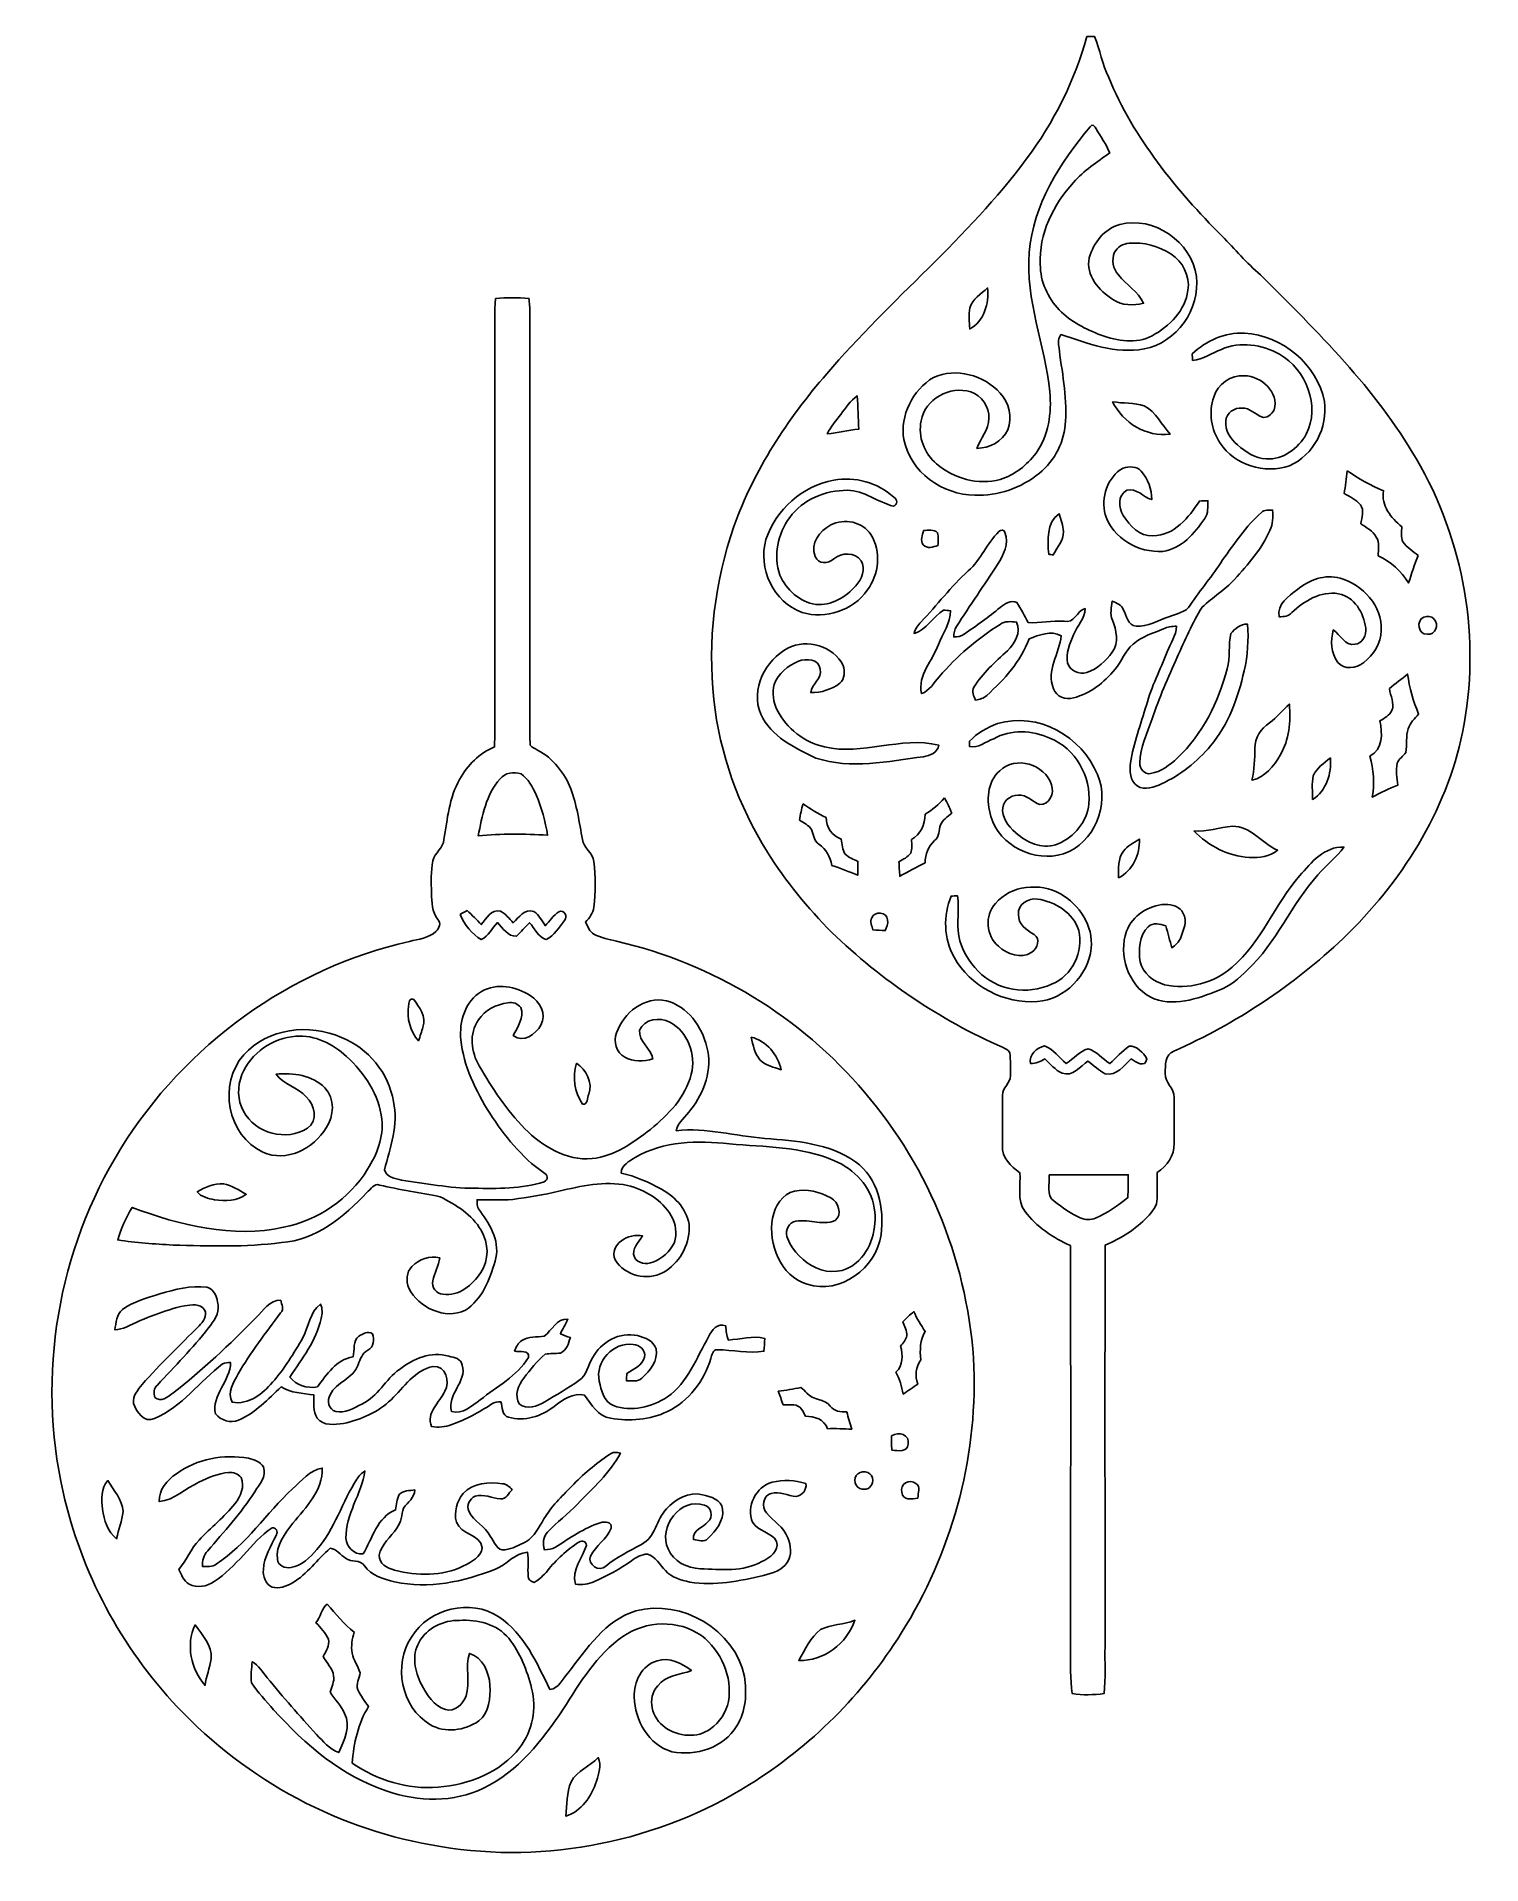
# Model space of a CAD drawing. Header units: centimetres. Extents: x -10.7 to 10.5, y -13.5 to 13.3.
import ezdxf

# ---------------------------------------------------------------- set-up
doc = ezdxf.new("R2010")
doc.units = ezdxf.units.CM
doc.header["$MEASUREMENT"] = 0
doc.layers.add('Camada 1', color=7, linetype='Continuous')

msp = doc.modelspace()

# ---------------------------------------------------------------- linework, layer by layer
at = {"layer": 'Camada 1', "color": 156}
for points, knots in [([(4.67465, 13.28455), (4.71204, 13.28455), (4.7498, 13.2849), (4.78754, 13.28561), (4.78754, 13.28561), (4.86339, 13.08805), (4.90607, 12.87921), (4.99497, 12.68659), (4.99497, 12.68659), (5.36081, 11.79476), (5.98594, 11.04053), (6.65585, 10.35966), (6.65585, 10.35966), (6.84705, 10.17446), (7.01462, 9.96597), (7.21924, 9.79452), (7.21924, 9.79452), (8.05108, 8.96338), (8.90588, 8.12799), (9.49995, 7.10211), (9.49995, 7.10211), (10.20444, 5.90727), (10.45739, 4.44923), (10.17869, 3.08926), (10.17869, 3.08926), (9.94163, 1.92687), (9.27946, 0.88582), (8.42997, 0.07196), (8.42997, 0.07196), (7.70712, -0.61524), (6.86187, -1.17439), (5.95029, -1.57833), (5.95029, -1.57833), (5.81871, -1.62913), (5.82507, -1.78893), (5.82471, -1.90534), (5.82471, -1.90534), (5.81447, -2.03941), (5.96053, -2.12302), (5.95453, -2.25602), (5.95453, -2.25602), (5.95665, -2.48038), (5.95417, -2.70474), (5.95524, -2.92876), (5.95524, -2.92876), (5.96053, -3.10479), (5.85328, -3.26565), (5.70652, -3.35526), (5.70652, -3.35526), (5.70371, -3.48262), (5.70723, -3.60997), (5.70442, -3.73768), (5.70442, -3.73768), (5.70723, -3.84632), (5.63386, -3.93593), (5.56153, -4.00861), (5.56153, -4.00861), (5.39009, -4.18958), (5.17455, -4.32364), (4.94558, -4.41959), (4.94558, -4.41959), (4.93572, -6.37998), (4.94417, -8.34036), (4.94135, -10.30111), (4.94135, -10.30111), (4.93572, -10.53112), (4.95618, -10.76218), (4.9269, -10.99149), (4.9269, -10.99149), (4.77202, -11.0116), (4.61468, -11.01583), (4.46017, -10.99219), (4.46017, -10.99219), (4.42877, -10.77489), (4.4383, -10.55511), (4.43793, -10.33638), (4.43793, -10.33638), (4.43618, -8.36682), (4.44112, -6.39726), (4.43511, -4.42736), (4.43511, -4.42736), (4.17865, -4.31305), (3.93559, -4.1529), (3.7659, -3.92535), (3.7659, -3.92535), (3.64878, -3.76132), (3.70804, -3.54824), (3.69393, -3.36125), (3.69393, -3.36125), (3.5634, -3.26918), (3.429, -3.13689), (3.43746, -2.96403), (3.43746, -2.96403), (3.43782, -2.71744), (3.43605, -2.47085), (3.43782, -2.22462), (3.43782, -2.22462), (3.43393, -2.1149), (3.55811, -2.04998), (3.55458, -1.93957), (3.55458, -1.93957), (3.55706, -1.82667), (3.55988, -1.71309), (3.54507, -1.6016), (3.54507, -1.6016), (3.5239, -1.56386), (3.48402, -1.5441), (3.44735, -1.52576), (3.44735, -1.52576), (2.51848, -1.12041), (1.66758, -0.54081), (0.93732, 0.16121), (0.93732, 0.16121), (0.58632, 0.52105), (0.25822, 0.90664), (-0.00494, 1.33631), (-0.00494, 1.33631), (-0.43003, 2.01012), (-0.7045, 2.77988), (-0.79128, 3.57222), (-0.79128, 3.57222), (-0.88335, 4.42524), (-0.77927, 5.29836), (-0.496, 6.10799), (-0.496, 6.10799), (-0.2025, 6.93773), (0.28963, 7.68314), (0.86359, 8.34495), (0.86359, 8.34495), (1.79175, 9.43574), (2.93299, 10.33285), (3.78777, 11.48855), (3.78777, 11.48855), (4.19064, 12.02619), (4.49579, 12.6365), (4.67465, 13.28455)], [0, 0, 0, 0, 0.02857143, 0.02857143, 0.02857143, 0.02857143, 0.05714286, 0.05714286, 0.05714286, 0.05714286, 0.08571429, 0.08571429, 0.08571429, 0.08571429, 0.11428571, 0.11428571, 0.11428571, 0.11428571, 0.14285714, 0.14285714, 0.14285714, 0.14285714, 0.17142857, 0.17142857, 0.17142857, 0.17142857, 0.2, 0.2, 0.2, 0.2, 0.22857143, 0.22857143, 0.22857143, 0.22857143, 0.25714286, 0.25714286, 0.25714286, 0.25714286, 0.28571429, 0.28571429, 0.28571429, 0.28571429, 0.31428571, 0.31428571, 0.31428571, 0.31428571, 0.34285714, 0.34285714, 0.34285714, 0.34285714, 0.37142857, 0.37142857, 0.37142857, 0.37142857, 0.4, 0.4, 0.4, 0.4, 0.42857143, 0.42857143, 0.42857143, 0.42857143, 0.45714286, 0.45714286, 0.45714286, 0.45714286, 0.48571429, 0.48571429, 0.48571429, 0.48571429, 0.51428571, 0.51428571, 0.51428571, 0.51428571, 0.54285714, 0.54285714, 0.54285714, 0.54285714, 0.57142857, 0.57142857, 0.57142857, 0.57142857, 0.6, 0.6, 0.6, 0.6, 0.62857143, 0.62857143, 0.62857143, 0.62857143, 0.65714286, 0.65714286, 0.65714286, 0.65714286, 0.68571429, 0.68571429, 0.68571429, 0.68571429, 0.71428571, 0.71428571, 0.71428571, 0.71428571, 0.74285714, 0.74285714, 0.74285714, 0.74285714, 0.77142857, 0.77142857, 0.77142857, 0.77142857, 0.8, 0.8, 0.8, 0.8, 0.82857143, 0.82857143, 0.82857143, 0.82857143, 0.85714286, 0.85714286, 0.85714286, 0.85714286, 0.88571429, 0.88571429, 0.88571429, 0.88571429, 0.91428571, 0.91428571, 0.91428571, 0.91428571, 0.94285714, 0.94285714, 0.94285714, 0.94285714, 1, 1, 1, 1]), ([(4.72227, 11.96445), (4.72227, 11.96445), (4.72227, 11.96445), (4.72227, 11.96445), (4.72227, 11.96445), (4.28483, 11.43776), (3.88549, 10.82498), (3.83222, 10.12401), (3.83222, 10.12401), (3.77013, 9.42445), (4.06293, 8.76511), (4.13278, 8.07896), (4.13278, 8.07896), (4.16102, 7.76993), (4.1148, 7.43937), (3.9303, 7.18185), (3.9303, 7.18185), (3.79871, 7.00546), (3.61526, 6.8654), (3.40642, 6.79555), (3.40642, 6.79555), (3.08327, 6.70877), (2.7245, 6.80931), (2.47332, 7.02451), (2.47332, 7.02451), (2.29517, 7.1769), (2.19674, 7.42102), (2.24754, 7.65386), (2.24754, 7.65386), (2.29941, 7.97348), (2.67088, 8.17633), (2.97285, 8.08002), (2.97285, 8.08002), (3.13265, 8.0271), (3.25049, 7.862), (3.23919, 7.69231), (3.23919, 7.69231), (3.23885, 7.52792), (3.11855, 7.40021), (3.06458, 7.2524), (3.06458, 7.2524), (3.25049, 7.25487), (3.43429, 7.35329), (3.51613, 7.52369), (3.51613, 7.52369), (3.59127, 7.70466), (3.53554, 7.92162), (3.40535, 8.06273), (3.40535, 8.06273), (3.16759, 8.32661), (2.7559, 8.44056), (2.4271, 8.29168), (2.4271, 8.29168), (2.12336, 8.10789), (1.93357, 7.73465), (1.9939, 7.38011), (1.9939, 7.38011), (2.08667, 6.90879), (2.56187, 6.5666), (3.03247, 6.56836), (3.03247, 6.56836), (3.37326, 6.54931), (3.7151, 6.67419), (3.97898, 6.88728), (3.97898, 6.88728), (4.2097, 7.07143), (4.35186, 7.35787), (4.36209, 7.65245), (4.36209, 7.65245), (4.38784, 8.02111), (4.30776, 8.38411), (4.26366, 8.74783), (4.26366, 8.74783), (4.2485, 8.80815), (4.26154, 8.86882), (4.29577, 8.91998), (4.29577, 8.91998), (4.68629, 8.7891), (5.09656, 8.63282), (5.51532, 8.70866), (5.51532, 8.70866), (5.99122, 8.80004), (6.34152, 9.29286), (6.27979, 9.77159), (6.27979, 9.77159), (6.21205, 10.27818), (5.65431, 10.66553), (5.15761, 10.53041), (5.15761, 10.53041), (4.93041, 10.47115), (4.77307, 10.26265), (4.71063, 10.04499), (4.71063, 10.04499), (4.65454, 9.7864), (4.85422, 9.55992), (5.05777, 9.43222), (5.05777, 9.43222), (5.18971, 9.34402), (5.35622, 9.33979), (5.50579, 9.37754), (5.50579, 9.37754), (5.4317, 9.55428), (5.24898, 9.64423), (5.13715, 9.79311), (5.13715, 9.79311), (5.05812, 9.88201), (5.03483, 10.01606), (5.07929, 10.12613), (5.07929, 10.12613), (5.12375, 10.20022), (5.20664, 10.25172), (5.29342, 10.25701), (5.29342, 10.25701), (5.50686, 10.27677), (5.72487, 10.21679), (5.90549, 10.10284), (5.90549, 10.10284), (6.07976, 9.9896), (6.18808, 9.77688), (6.15702, 9.56874), (6.15702, 9.56874), (6.11823, 9.271), (5.88573, 9.03745), (5.63104, 8.90164), (5.63104, 8.90164), (5.39996, 8.7764), (5.12056, 8.82402), (4.8849, 8.91117), (4.8849, 8.91117), (4.66195, 8.9983), (4.43971, 9.1073), (4.27002, 9.27981), (4.27002, 9.27981), (4.1035, 9.45973), (3.99097, 9.69821), (3.99274, 9.94656), (3.99274, 9.94656), (3.96875, 10.39494), (4.18465, 10.82286), (4.47886, 11.14848), (4.47886, 11.14848), (4.6302, 11.32275), (4.82564, 11.44763), (5.0112, 11.58169), (5.0112, 11.58169), (4.9544, 11.70481), (4.88102, 11.81876), (4.81047, 11.93376), (4.81047, 11.93376), (4.79743, 11.96869), (4.75051, 12.01314), (4.72227, 11.96445)], [0, 0, 0, 0, 0.02564103, 0.02564103, 0.02564103, 0.02564103, 0.05128205, 0.05128205, 0.05128205, 0.05128205, 0.07692308, 0.07692308, 0.07692308, 0.07692308, 0.1025641, 0.1025641, 0.1025641, 0.1025641, 0.12820513, 0.12820513, 0.12820513, 0.12820513, 0.15384615, 0.15384615, 0.15384615, 0.15384615, 0.17948718, 0.17948718, 0.17948718, 0.17948718, 0.20512821, 0.20512821, 0.20512821, 0.20512821, 0.23076923, 0.23076923, 0.23076923, 0.23076923, 0.25641026, 0.25641026, 0.25641026, 0.25641026, 0.28205128, 0.28205128, 0.28205128, 0.28205128, 0.30769231, 0.30769231, 0.30769231, 0.30769231, 0.33333333, 0.33333333, 0.33333333, 0.33333333, 0.35897436, 0.35897436, 0.35897436, 0.35897436, 0.38461538, 0.38461538, 0.38461538, 0.38461538, 0.41025641, 0.41025641, 0.41025641, 0.41025641, 0.43589744, 0.43589744, 0.43589744, 0.43589744, 0.46153846, 0.46153846, 0.46153846, 0.46153846, 0.48717949, 0.48717949, 0.48717949, 0.48717949, 0.51282051, 0.51282051, 0.51282051, 0.51282051, 0.53846154, 0.53846154, 0.53846154, 0.53846154, 0.56410256, 0.56410256, 0.56410256, 0.56410256, 0.58974359, 0.58974359, 0.58974359, 0.58974359, 0.61538462, 0.61538462, 0.61538462, 0.61538462, 0.64102564, 0.64102564, 0.64102564, 0.64102564, 0.66666667, 0.66666667, 0.66666667, 0.66666667, 0.69230769, 0.69230769, 0.69230769, 0.69230769, 0.71794872, 0.71794872, 0.71794872, 0.71794872, 0.74358974, 0.74358974, 0.74358974, 0.74358974, 0.76923077, 0.76923077, 0.76923077, 0.76923077, 0.79487179, 0.79487179, 0.79487179, 0.79487179, 0.82051282, 0.82051282, 0.82051282, 0.82051282, 0.84615385, 0.84615385, 0.84615385, 0.84615385, 0.87179487, 0.87179487, 0.87179487, 0.87179487, 0.8974359, 0.8974359, 0.8974359, 0.8974359, 0.92307692, 0.92307692, 0.92307692, 0.92307692, 0.94871795, 0.94871795, 0.94871795, 0.94871795, 1, 1, 1, 1]), ([(-3.98955, 9.44633), (-3.82693, 9.46326), (-3.66253, 9.46185), (-3.49956, 9.44845), (-3.49956, 9.44845), (-3.49284, 9.38035), (-3.48614, 9.31192), (-3.48543, 9.24348), (-3.48543, 9.24348), (-3.4858, 7.24429), (-3.48543, 5.24474), (-3.4858, 3.24555), (-3.4858, 3.24555), (-3.48402, 3.13231), (-3.49284, 3.01871), (-3.48085, 2.90547), (-3.48085, 2.90547), (-3.45863, 2.86597), (-3.40888, 2.85608), (-3.37326, 2.83174), (-3.37326, 2.83174), (-3.14607, 2.71392), (-2.98238, 2.49765), (-2.88466, 2.26518), (-2.88466, 2.26518), (-2.79929, 2.02564), (-2.76119, 1.77236), (-2.71744, 1.52259), (-2.71744, 1.52259), (-2.70228, 1.39522), (-2.56292, 1.32785), (-2.55023, 1.19909), (-2.55023, 1.19909), (-2.51919, 0.9779), (-2.52306, 0.7507), (-2.55023, 0.52916), (-2.55023, 0.52916), (-2.55588, 0.44202), (-2.61513, 0.37499), (-2.67053, 0.31255), (-2.67053, 0.31255), (-2.6356, 0.25011), (-2.61338, 0.17215), (-2.54706, 0.13441), (-2.54706, 0.13441), (-2.44474, 0.07832), (-2.32833, 0.05749), (-2.21614, 0.02998), (-2.21614, 0.02998), (-0.80785, -0.28787), (0.48682, -1.07879), (1.41746, -2.18157), (1.41746, -2.18157), (2.37842, -3.29706), (2.95063, -4.7385), (3.02119, -6.20854), (3.02119, -6.20854), (3.0674, -7.57449), (2.68498, -8.94891), (1.95615, -10.10391), (1.95615, -10.10391), (1.397, -11.00137), (0.6283, -11.76619), (-0.26882, -12.325), (-0.26882, -12.325), (-1.6016, -13.15931), (-3.24202, -13.49445), (-4.7939, -13.23162), (-4.7939, -13.23162), (-6.25934, -13.00585), (-7.63551, -12.26855), (-8.64975, -11.18904), (-8.64975, -11.18904), (-9.47526, -10.31346), (-10.06333, -9.21597), (-10.32403, -8.0405), (-10.32403, -8.0405), (-10.71527, -6.33764), (-10.40553, -4.48804), (-9.47949, -3.00637), (-9.47949, -3.00637), (-8.54639, -1.48802), (-6.99135, -0.36476), (-5.2518, 0.02857), (-5.2518, 0.02857), (-5.1181, 0.06173), (-4.96958, 0.07761), (-4.86304, 0.17322), (-4.86304, 0.17322), (-4.81824, 0.21766), (-4.78048, 0.29951), (-4.8341, 0.35136), (-4.8341, 0.35136), (-4.92512, 0.45861), (-4.92195, 0.60607), (-4.92831, 0.73837), (-4.92831, 0.73837), (-4.93041, 0.8957), (-4.93959, 1.0555), (-4.90784, 1.21038), (-4.90784, 1.21038), (-4.88102, 1.32961), (-4.75121, 1.3977), (-4.7452, 1.52364), (-4.7452, 1.52364), (-4.69511, 1.82174), (-4.66972, 2.13535), (-4.51555, 2.40242), (-4.51555, 2.40242), (-4.40019, 2.60914), (-4.22592, 2.79152), (-4.00261, 2.87901), (-4.00261, 2.87901), (-3.99696, 4.87079), (-4.0019, 6.86293), (-4.00015, 8.85472), (-4.00015, 8.85472), (-3.99696, 9.05191), (-4.00967, 9.24983), (-3.98955, 9.44633)], [0, 0, 0, 0, 0.03225806, 0.03225806, 0.03225806, 0.03225806, 0.06451613, 0.06451613, 0.06451613, 0.06451613, 0.09677419, 0.09677419, 0.09677419, 0.09677419, 0.12903226, 0.12903226, 0.12903226, 0.12903226, 0.16129032, 0.16129032, 0.16129032, 0.16129032, 0.19354839, 0.19354839, 0.19354839, 0.19354839, 0.22580645, 0.22580645, 0.22580645, 0.22580645, 0.25806452, 0.25806452, 0.25806452, 0.25806452, 0.29032258, 0.29032258, 0.29032258, 0.29032258, 0.32258065, 0.32258065, 0.32258065, 0.32258065, 0.35483871, 0.35483871, 0.35483871, 0.35483871, 0.38709677, 0.38709677, 0.38709677, 0.38709677, 0.41935484, 0.41935484, 0.41935484, 0.41935484, 0.4516129, 0.4516129, 0.4516129, 0.4516129, 0.48387097, 0.48387097, 0.48387097, 0.48387097, 0.51612903, 0.51612903, 0.51612903, 0.51612903, 0.5483871, 0.5483871, 0.5483871, 0.5483871, 0.58064516, 0.58064516, 0.58064516, 0.58064516, 0.61290323, 0.61290323, 0.61290323, 0.61290323, 0.64516129, 0.64516129, 0.64516129, 0.64516129, 0.67741935, 0.67741935, 0.67741935, 0.67741935, 0.70967742, 0.70967742, 0.70967742, 0.70967742, 0.74193548, 0.74193548, 0.74193548, 0.74193548, 0.77419355, 0.77419355, 0.77419355, 0.77419355, 0.80645161, 0.80645161, 0.80645161, 0.80645161, 0.83870968, 0.83870968, 0.83870968, 0.83870968, 0.87096774, 0.87096774, 0.87096774, 0.87096774, 0.90322581, 0.90322581, 0.90322581, 0.90322581, 0.93548387, 0.93548387, 0.93548387, 0.93548387, 1, 1, 1, 1]), ([(2.9605, 9.31227), (2.9605, 9.31227), (2.9605, 9.31227), (2.9605, 9.31227), (2.9605, 9.31227), (2.9397, 9.20997), (2.95592, 9.10483), (2.95839, 9.00147), (2.95839, 9.00147), (3.16759, 9.11119), (3.24379, 9.38001), (3.22085, 9.6019), (3.22085, 9.6019), (3.1242, 9.51653), (2.99895, 9.44315), (2.9605, 9.31227)], [0, 0, 0, 0, 0.2, 0.2, 0.2, 0.2, 0.4, 0.4, 0.4, 0.4, 0.6, 0.6, 0.6, 0.6, 1, 1, 1, 1]), ([(6.21736, 8.63564), (6.21736, 8.63564), (6.21736, 8.63564), (6.21736, 8.63564), (6.21736, 8.63564), (6.21911, 8.61236), (6.22299, 8.56509), (6.22477, 8.54145), (6.22477, 8.54145), (6.37892, 8.55486), (6.50804, 8.64552), (6.64774, 8.70267), (6.64774, 8.70267), (6.92009, 8.82543), (7.24429, 8.77322), (7.49828, 8.62999), (7.49828, 8.62999), (7.88811, 8.40775), (8.09941, 7.87118), (7.89057, 7.45878), (7.89057, 7.45878), (7.77098, 7.25628), (7.5519, 7.07565), (7.3032, 7.1007), (7.3032, 7.1007), (7.14021, 7.10282), (7.00017, 7.2009), (6.88199, 7.30391), (6.88199, 7.30391), (6.78215, 7.38998), (6.695, 7.51382), (6.71194, 7.6521), (6.71194, 7.6521), (6.71512, 7.76993), (6.8393, 7.85283), (6.95006, 7.84331), (6.95006, 7.84331), (7.06013, 7.84365), (7.14058, 7.75616), (7.23511, 7.71277), (7.23511, 7.71277), (7.31414, 7.68244), (7.38292, 7.75334), (7.42068, 7.81473), (7.42068, 7.81473), (7.49652, 8.07613), (7.22948, 8.31249), (6.98358, 8.31673), (6.98358, 8.31673), (6.78356, 8.33613), (6.59341, 8.19043), (6.53379, 8.00347), (6.53379, 8.00347), (6.459, 7.7805), (6.4971, 7.5251), (6.62834, 7.33036), (6.62834, 7.33036), (6.84001, 7.00475), (7.28098, 6.8721), (7.64363, 6.99735), (7.64363, 6.99735), (7.99747, 7.1501), (8.21195, 7.56143), (8.15586, 7.93926), (8.15586, 7.93926), (8.05144, 8.48536), (7.53463, 8.90728), (6.98605, 8.93973), (6.98605, 8.93973), (6.69995, 8.9549), (6.42338, 8.82896), (6.21736, 8.63564)], [0, 0, 0, 0, 0.05263158, 0.05263158, 0.05263158, 0.05263158, 0.10526316, 0.10526316, 0.10526316, 0.10526316, 0.15789474, 0.15789474, 0.15789474, 0.15789474, 0.21052632, 0.21052632, 0.21052632, 0.21052632, 0.26315789, 0.26315789, 0.26315789, 0.26315789, 0.31578947, 0.31578947, 0.31578947, 0.31578947, 0.36842105, 0.36842105, 0.36842105, 0.36842105, 0.42105263, 0.42105263, 0.42105263, 0.42105263, 0.47368421, 0.47368421, 0.47368421, 0.47368421, 0.52631579, 0.52631579, 0.52631579, 0.52631579, 0.57894737, 0.57894737, 0.57894737, 0.57894737, 0.63157895, 0.63157895, 0.63157895, 0.63157895, 0.68421053, 0.68421053, 0.68421053, 0.68421053, 0.73684211, 0.73684211, 0.73684211, 0.73684211, 0.78947368, 0.78947368, 0.78947368, 0.78947368, 0.84210526, 0.84210526, 0.84210526, 0.84210526, 0.89473684, 0.89473684, 0.89473684, 0.89473684, 1, 1, 1, 1]), ([(1.0689, 7.75053), (1.0689, 7.75053), (1.0689, 7.75053), (1.0689, 7.75053), (1.0689, 7.75053), (0.99625, 7.65986), (0.92357, 7.56849), (0.87136, 7.46407), (0.87136, 7.46407), (1.02622, 7.48383), (1.17863, 7.5184), (1.33419, 7.53356), (1.33419, 7.53356), (1.3215, 7.69584), (1.32186, 7.85917), (1.31163, 8.02181), (1.31163, 8.02181), (1.20755, 7.95408), (1.14477, 7.84472), (1.0689, 7.75053)], [0, 0, 0, 0, 0.16666667, 0.16666667, 0.16666667, 0.16666667, 0.33333333, 0.33333333, 0.33333333, 0.33333333, 0.5, 0.5, 0.5, 0.5, 0.66666667, 0.66666667, 0.66666667, 0.66666667, 1, 1, 1, 1]), ([(5.05178, 7.93432), (5.05178, 7.93432), (5.05178, 7.93432), (5.05178, 7.93432), (5.05178, 7.93432), (5.20522, 7.62952), (5.54848, 7.41257), (5.89492, 7.45912), (5.89492, 7.45912), (5.77391, 7.60095), (5.68537, 7.78262), (5.51744, 7.8761), (5.51744, 7.8761), (5.36716, 7.92268), (5.20629, 7.90998), (5.05178, 7.93432)], [0, 0, 0, 0, 0.2, 0.2, 0.2, 0.2, 0.4, 0.4, 0.4, 0.4, 0.6, 0.6, 0.6, 0.6, 1, 1, 1, 1]), ([(5.20593, 6.96312), (5.20593, 6.96312), (5.20593, 6.96312), (5.20593, 6.96312), (5.20593, 6.96312), (4.97769, 6.8326), (4.87503, 6.53026), (4.94488, 6.2812), (4.94488, 6.2812), (5.05319, 5.93407), (5.43489, 5.71782), (5.78767, 5.74321), (5.78767, 5.74321), (6.0639, 5.78061), (6.25439, 6.0092), (6.40184, 6.22545), (6.40184, 6.22545), (6.45865, 6.30025), (6.44489, 6.39833), (6.45018, 6.48582), (6.45018, 6.48582), (6.40785, 6.48441), (6.36588, 6.48263), (6.32424, 6.48088), (6.32424, 6.48088), (6.17044, 6.24204), (5.95665, 5.97005), (5.64444, 5.97288), (5.64444, 5.97288), (5.449, 5.95911), (5.30294, 6.11893), (5.20841, 6.27027), (5.20841, 6.27027), (5.13432, 6.3814), (5.12514, 6.57014), (5.26204, 6.63751), (5.26204, 6.63751), (5.40066, 6.6809), (5.50087, 6.5352), (5.62645, 6.50239), (5.62645, 6.50239), (5.62963, 6.65302), (5.57213, 6.80507), (5.47122, 6.91656), (5.47122, 6.91656), (5.40843, 6.99416), (5.29201, 6.99028), (5.20593, 6.96312)], [0, 0, 0, 0, 0.07692308, 0.07692308, 0.07692308, 0.07692308, 0.15384615, 0.15384615, 0.15384615, 0.15384615, 0.23076923, 0.23076923, 0.23076923, 0.23076923, 0.30769231, 0.30769231, 0.30769231, 0.30769231, 0.38461538, 0.38461538, 0.38461538, 0.38461538, 0.46153846, 0.46153846, 0.46153846, 0.46153846, 0.53846154, 0.53846154, 0.53846154, 0.53846154, 0.61538462, 0.61538462, 0.61538462, 0.61538462, 0.69230769, 0.69230769, 0.69230769, 0.69230769, 0.76923077, 0.76923077, 0.76923077, 0.76923077, 0.84615385, 0.84615385, 0.84615385, 0.84615385, 1, 1, 1, 1]), ([(0.9666, 6.78568), (0.9666, 6.78568), (0.9666, 6.78568), (0.9666, 6.78568), (0.9666, 6.78568), (0.51152, 6.70382), (0.11535, 6.35706), (-0.02645, 5.91677), (-0.02645, 5.91677), (-0.15205, 5.49839), (0.08643, 4.99604), (0.5027, 4.84998), (0.5027, 4.84998), (0.84561, 4.74132), (1.2513, 4.8789), (1.45767, 5.17384), (1.45767, 5.17384), (1.62842, 5.4049), (1.66758, 5.74357), (1.51024, 5.99086), (1.51024, 5.99086), (1.38782, 6.1796), (1.1176, 6.22969), (0.92287, 6.13056), (0.92287, 6.13056), (0.76164, 6.04626), (0.61524, 5.85786), (0.69603, 5.66914), (0.69603, 5.66914), (0.73695, 5.55271), (0.88793, 5.56012), (0.9659, 5.6335), (0.9659, 5.6335), (1.08196, 5.72735), (1.27706, 5.73863), (1.36842, 5.60528), (1.36842, 5.60528), (1.44073, 5.48357), (1.37653, 5.3333), (1.28798, 5.23875), (1.28798, 5.23875), (1.14335, 5.07364), (0.93098, 4.9403), (0.70343, 4.96639), (0.70343, 4.96639), (0.46777, 5.00027), (0.26846, 5.18125), (0.1785, 5.39679), (0.1785, 5.39679), (0.07654, 5.67831), (0.14817, 6.00216), (0.32137, 6.24028), (0.32137, 6.24028), (0.51223, 6.50451), (0.84596, 6.64033), (1.16628, 6.63787), (1.16628, 6.63787), (1.41252, 6.63397), (1.60937, 6.46747), (1.83868, 6.40467), (1.83868, 6.40467), (1.90641, 6.42725), (1.90287, 6.50558), (1.84502, 6.53625), (1.84502, 6.53625), (1.61042, 6.75181), (1.27952, 6.84388), (0.9666, 6.78568)], [0, 0, 0, 0, 0.05555556, 0.05555556, 0.05555556, 0.05555556, 0.11111111, 0.11111111, 0.11111111, 0.11111111, 0.16666667, 0.16666667, 0.16666667, 0.16666667, 0.22222222, 0.22222222, 0.22222222, 0.22222222, 0.27777778, 0.27777778, 0.27777778, 0.27777778, 0.33333333, 0.33333333, 0.33333333, 0.33333333, 0.38888889, 0.38888889, 0.38888889, 0.38888889, 0.44444444, 0.44444444, 0.44444444, 0.44444444, 0.5, 0.5, 0.5, 0.5, 0.55555556, 0.55555556, 0.55555556, 0.55555556, 0.61111111, 0.61111111, 0.61111111, 0.61111111, 0.66666667, 0.66666667, 0.66666667, 0.66666667, 0.72222222, 0.72222222, 0.72222222, 0.72222222, 0.77777778, 0.77777778, 0.77777778, 0.77777778, 0.83333333, 0.83333333, 0.83333333, 0.83333333, 0.88888889, 0.88888889, 0.88888889, 0.88888889, 1, 1, 1, 1]), ([(8.48747, 6.92255), (8.48747, 6.92255), (8.48747, 6.92255), (8.48747, 6.92255), (8.48747, 6.92255), (8.4776, 6.81107), (8.46384, 6.70031), (8.44656, 6.58988), (8.44656, 6.58988), (8.53015, 6.54402), (8.62012, 6.50205), (8.68291, 6.42725), (8.68291, 6.42725), (8.74642, 6.344), (8.70162, 6.23922), (8.6889, 6.1468), (8.6889, 6.1468), (8.77076, 6.09035), (8.8667, 6.04237), (8.91611, 5.95171), (8.91611, 5.95171), (8.96725, 5.87021), (8.94396, 5.76932), (8.94467, 5.67865), (8.94467, 5.67865), (9.12777, 5.59152), (9.28475, 5.4557), (9.38776, 5.28002), (9.38776, 5.28002), (9.43715, 5.41301), (9.47137, 5.55201), (9.52994, 5.68218), (9.52994, 5.68218), (9.45303, 5.74533), (9.36342, 5.7979), (9.30768, 5.88256), (9.30768, 5.88256), (9.27381, 5.95171), (9.28899, 6.03108), (9.2904, 6.10481), (9.2904, 6.10481), (9.13377, 6.23288), (8.98136, 6.41385), (9.02299, 6.63187), (9.02299, 6.63187), (8.83108, 6.70418), (8.66034, 6.81531), (8.48747, 6.92255)], [0, 0, 0, 0, 0.07692308, 0.07692308, 0.07692308, 0.07692308, 0.15384615, 0.15384615, 0.15384615, 0.15384615, 0.23076923, 0.23076923, 0.23076923, 0.23076923, 0.30769231, 0.30769231, 0.30769231, 0.30769231, 0.38461538, 0.38461538, 0.38461538, 0.38461538, 0.46153846, 0.46153846, 0.46153846, 0.46153846, 0.53846154, 0.53846154, 0.53846154, 0.53846154, 0.61538462, 0.61538462, 0.61538462, 0.61538462, 0.69230769, 0.69230769, 0.69230769, 0.69230769, 0.76923077, 0.76923077, 0.76923077, 0.76923077, 0.84615385, 0.84615385, 0.84615385, 0.84615385, 1, 1, 1, 1]), ([(7.23265, 6.31331), (7.23265, 6.31331), (7.23265, 6.31331), (7.23265, 6.31331), (7.23265, 6.31331), (7.00792, 6.11292), (6.83823, 5.85998), (6.66433, 5.61691), (6.66433, 5.61691), (6.51932, 5.38726), (6.33906, 5.18337), (6.1909, 4.95618), (6.1909, 4.95618), (6.12457, 4.8447), (5.98382, 4.83093), (5.8748, 4.78296), (5.8748, 4.78296), (5.71712, 4.73569), (5.56753, 4.63585), (5.39855, 4.64502), (5.39855, 4.64502), (5.27261, 4.6609), (5.25604, 4.8013), (5.20841, 4.89303), (5.20841, 4.89303), (5.183, 4.96252), (5.10575, 4.98333), (5.04718, 5.01473), (5.04718, 5.01473), (5.03943, 4.923), (5.00909, 4.82458), (5.04966, 4.73638), (5.04966, 4.73638), (5.10857, 4.59034), (5.15055, 4.40372), (5.04789, 4.26685), (5.04789, 4.26685), (4.95229, 4.13985), (4.83059, 4.01778), (4.67535, 3.9698), (4.67535, 3.9698), (4.56211, 3.93593), (4.42701, 3.98885), (4.39278, 4.10774), (4.39278, 4.10774), (4.36562, 4.25097), (4.42277, 4.39349), (4.47993, 4.52261), (4.47993, 4.52261), (4.53319, 4.65242), (4.64855, 4.75684), (4.64889, 4.90573), (4.64889, 4.90573), (4.52578, 4.86903), (4.48734, 4.68066), (4.34092, 4.7184), (4.34092, 4.7184), (4.1656, 4.73816), (3.99274, 4.68558), (3.8174, 4.70005), (3.8174, 4.70005), (3.75742, 4.79531), (3.71369, 4.89937), (3.65125, 4.99251), (3.65125, 4.99251), (3.56517, 5.04189), (3.47027, 4.97382), (3.40359, 4.9209), (3.40359, 4.9209), (3.24026, 4.7759), (3.05576, 4.65878), (2.87972, 4.53073), (2.87972, 4.53073), (2.83632, 4.49297), (2.77847, 4.49121), (2.72415, 4.48909), (2.72415, 4.48909), (2.72873, 4.54306), (2.73297, 4.59951), (2.76684, 4.64431), (2.76684, 4.64431), (2.96192, 4.95053), (3.17076, 5.24756), (3.36656, 5.55308), (3.36656, 5.55308), (3.45122, 5.68995), (3.54117, 5.85576), (3.4738, 6.01909), (3.4738, 6.01909), (3.47345, 6.06812), (3.40676, 6.06212), (3.38632, 6.0332), (3.38632, 6.0332), (3.21132, 5.86139), (3.12137, 5.62256), (2.93828, 5.45782), (2.93828, 5.45782), (2.68357, 5.22958), (2.48072, 4.95229), (2.24367, 4.70782), (2.24367, 4.70782), (2.19709, 4.6609), (2.16288, 4.60445), (2.14277, 4.54166), (2.14277, 4.54166), (2.33045, 4.58964), (2.41582, 4.78825), (2.57668, 4.88138), (2.57668, 4.88138), (2.60173, 4.87927), (2.65219, 4.87503), (2.67723, 4.87291), (2.67723, 4.87291), (2.6797, 4.69087), (2.55763, 4.54413), (2.50119, 4.37797), (2.50119, 4.37797), (2.41265, 4.14019), (2.19321, 3.93347), (2.25283, 3.65936), (2.25283, 3.65936), (2.37313, 3.69922), (2.43134, 3.81987), (2.51319, 3.90666), (2.51319, 3.90666), (2.77001, 4.2037), (3.06987, 4.4658), (3.40325, 4.67395), (3.40325, 4.67395), (3.47415, 4.72615), (3.5634, 4.71523), (3.64559, 4.70675), (3.64559, 4.70675), (3.71756, 4.55436), (3.61984, 4.39208), (3.51013, 4.28659), (3.51013, 4.28659), (3.33233, 4.12291), (3.14678, 3.95922), (3.01907, 3.75143), (3.01907, 3.75143), (2.98062, 3.6904), (3.02012, 3.62303), (3.04341, 3.56481), (3.04341, 3.56481), (3.10303, 3.57575), (3.16547, 3.58739), (3.20886, 3.63395), (3.20886, 3.63395), (3.46638, 3.86432), (3.70628, 4.13385), (3.82834, 4.46193), (3.82834, 4.46193), (3.97756, 4.51731), (4.14584, 4.58964), (4.30035, 4.50814), (4.30035, 4.50814), (4.27813, 4.24709), (4.07175, 3.9952), (4.18853, 3.73097), (4.18853, 3.73097), (4.22627, 3.61209), (4.36421, 3.56305), (4.47745, 3.59692), (4.47745, 3.59692), (4.72227, 3.65794), (4.93041, 3.8234), (5.08811, 4.0153), (5.08811, 4.0153), (5.18759, 4.13066), (5.23451, 4.28449), (5.35233, 4.38467), (5.35233, 4.38467), (5.47758, 4.49896), (5.64585, 4.54235), (5.7979, 4.60798), (5.7979, 4.60798), (5.85752, 4.63549), (5.92208, 4.64714), (5.98769, 4.64572), (5.98769, 4.64572), (5.98733, 4.50744), (5.89913, 4.3942), (5.85328, 4.26895), (5.85328, 4.26895), (5.75062, 4.00931), (5.62081, 3.76025), (5.54708, 3.49003), (5.54708, 3.49003), (5.46805, 3.20957), (5.35657, 2.93616), (5.31424, 2.64653), (5.31424, 2.64653), (5.29872, 2.52801), (5.30613, 2.38125), (5.41338, 2.30611), (5.41338, 2.30611), (5.5252, 2.2359), (5.66242, 2.28811), (5.77108, 2.3389), (5.77108, 2.3389), (6.04906, 2.46556), (6.29072, 2.66312), (6.48899, 2.89382), (6.48899, 2.89382), (6.75286, 3.20569), (6.89151, 3.60079), (6.98041, 3.99379), (6.98041, 3.99379), (7.03085, 4.21815), (7.04956, 4.44923), (7.02839, 4.67854), (7.02839, 4.67854), (6.92855, 4.67747), (6.84742, 4.61186), (6.78602, 4.53955), (6.78602, 4.53955), (6.74652, 4.3702), (6.78108, 4.19169), (6.72994, 4.02412), (6.72994, 4.02412), (6.60011, 3.53764), (6.37399, 3.05964), (5.99934, 2.71392), (5.99934, 2.71392), (5.89068, 2.61055), (5.76085, 2.51354), (5.61021, 2.48884), (5.61021, 2.48884), (5.52026, 2.46803), (5.44371, 2.56117), (5.45182, 2.64548), (5.45182, 2.64548), (5.45606, 2.87231), (5.558, 3.07903), (5.63316, 3.28789), (5.63316, 3.28789), (5.73017, 3.59903), (5.87021, 3.89361), (5.99687, 4.19276), (5.99687, 4.19276), (6.11328, 4.44005), (6.22123, 4.6937), (6.36447, 4.9269), (6.36447, 4.9269), (6.51932, 5.06518), (6.69678, 5.17877), (6.8386, 5.33223), (6.8386, 5.33223), (7.03791, 5.54989), (7.23759, 5.77744), (7.35787, 6.05013), (7.35787, 6.05013), (7.40233, 6.14257), (7.40233, 6.24699), (7.39634, 6.34717), (7.39634, 6.34717), (7.34165, 6.34152), (7.27569, 6.35706), (7.23265, 6.31331)], [0, 0, 0, 0, 0.01515152, 0.01515152, 0.01515152, 0.01515152, 0.03030303, 0.03030303, 0.03030303, 0.03030303, 0.04545455, 0.04545455, 0.04545455, 0.04545455, 0.06060606, 0.06060606, 0.06060606, 0.06060606, 0.07575758, 0.07575758, 0.07575758, 0.07575758, 0.09090909, 0.09090909, 0.09090909, 0.09090909, 0.10606061, 0.10606061, 0.10606061, 0.10606061, 0.12121212, 0.12121212, 0.12121212, 0.12121212, 0.13636364, 0.13636364, 0.13636364, 0.13636364, 0.15151515, 0.15151515, 0.15151515, 0.15151515, 0.16666667, 0.16666667, 0.16666667, 0.16666667, 0.18181818, 0.18181818, 0.18181818, 0.18181818, 0.1969697, 0.1969697, 0.1969697, 0.1969697, 0.21212121, 0.21212121, 0.21212121, 0.21212121, 0.22727273, 0.22727273, 0.22727273, 0.22727273, 0.24242424, 0.24242424, 0.24242424, 0.24242424, 0.25757576, 0.25757576, 0.25757576, 0.25757576, 0.27272727, 0.27272727, 0.27272727, 0.27272727, 0.28787879, 0.28787879, 0.28787879, 0.28787879, 0.3030303, 0.3030303, 0.3030303, 0.3030303, 0.31818182, 0.31818182, 0.31818182, 0.31818182, 0.33333333, 0.33333333, 0.33333333, 0.33333333, 0.34848485, 0.34848485, 0.34848485, 0.34848485, 0.36363636, 0.36363636, 0.36363636, 0.36363636, 0.37878788, 0.37878788, 0.37878788, 0.37878788, 0.39393939, 0.39393939, 0.39393939, 0.39393939, 0.40909091, 0.40909091, 0.40909091, 0.40909091, 0.42424242, 0.42424242, 0.42424242, 0.42424242, 0.43939394, 0.43939394, 0.43939394, 0.43939394, 0.45454545, 0.45454545, 0.45454545, 0.45454545, 0.46969697, 0.46969697, 0.46969697, 0.46969697, 0.48484848, 0.48484848, 0.48484848, 0.48484848, 0.5, 0.5, 0.5, 0.5, 0.51515152, 0.51515152, 0.51515152, 0.51515152, 0.53030303, 0.53030303, 0.53030303, 0.53030303, 0.54545455, 0.54545455, 0.54545455, 0.54545455, 0.56060606, 0.56060606, 0.56060606, 0.56060606, 0.57575758, 0.57575758, 0.57575758, 0.57575758, 0.59090909, 0.59090909, 0.59090909, 0.59090909, 0.60606061, 0.60606061, 0.60606061, 0.60606061, 0.62121212, 0.62121212, 0.62121212, 0.62121212, 0.63636364, 0.63636364, 0.63636364, 0.63636364, 0.65151515, 0.65151515, 0.65151515, 0.65151515, 0.66666667, 0.66666667, 0.66666667, 0.66666667, 0.68181818, 0.68181818, 0.68181818, 0.68181818, 0.6969697, 0.6969697, 0.6969697, 0.6969697, 0.71212121, 0.71212121, 0.71212121, 0.71212121, 0.72727273, 0.72727273, 0.72727273, 0.72727273, 0.74242424, 0.74242424, 0.74242424, 0.74242424, 0.75757576, 0.75757576, 0.75757576, 0.75757576, 0.77272727, 0.77272727, 0.77272727, 0.77272727, 0.78787879, 0.78787879, 0.78787879, 0.78787879, 0.8030303, 0.8030303, 0.8030303, 0.8030303, 0.81818182, 0.81818182, 0.81818182, 0.81818182, 0.83333333, 0.83333333, 0.83333333, 0.83333333, 0.84848485, 0.84848485, 0.84848485, 0.84848485, 0.86363636, 0.86363636, 0.86363636, 0.86363636, 0.87878788, 0.87878788, 0.87878788, 0.87878788, 0.89393939, 0.89393939, 0.89393939, 0.89393939, 0.90909091, 0.90909091, 0.90909091, 0.90909091, 0.92424242, 0.92424242, 0.92424242, 0.92424242, 0.93939394, 0.93939394, 0.93939394, 0.93939394, 0.95454545, 0.95454545, 0.95454545, 0.95454545, 0.96969697, 0.96969697, 0.96969697, 0.96969697, 1, 1, 1, 1]), ([(4.11656, 5.70052), (4.11656, 5.70052), (4.11656, 5.70052), (4.11656, 5.70052), (4.11656, 5.70052), (4.13278, 5.69841), (4.1656, 5.69453), (4.18182, 5.69241), (4.18182, 5.69241), (4.23757, 5.80248), (4.34199, 5.9002), (4.33069, 6.0325), (4.33069, 6.0325), (4.33034, 6.12352), (4.29472, 6.20818), (4.26754, 6.2932), (4.26754, 6.2932), (4.08374, 6.16267), (4.09787, 5.90091), (4.11656, 5.70052)], [0, 0, 0, 0, 0.16666667, 0.16666667, 0.16666667, 0.16666667, 0.33333333, 0.33333333, 0.33333333, 0.33333333, 0.5, 0.5, 0.5, 0.5, 0.66666667, 0.66666667, 0.66666667, 0.66666667, 1, 1, 1, 1]), ([(2.28177, 6.04838), (2.28177, 6.04838), (2.28177, 6.04838), (2.28177, 6.04838), (2.28177, 6.04838), (2.26659, 5.98063), (2.22708, 5.90337), (2.27858, 5.84059), (2.27858, 5.84059), (2.33398, 5.77356), (2.42359, 5.80813), (2.49307, 5.82824), (2.49307, 5.82824), (2.49519, 5.89031), (2.50542, 5.95453), (2.48742, 6.0152), (2.48742, 6.0152), (2.43204, 6.07094), (2.35126, 6.0526), (2.28177, 6.04838)], [0, 0, 0, 0, 0.16666667, 0.16666667, 0.16666667, 0.16666667, 0.33333333, 0.33333333, 0.33333333, 0.33333333, 0.5, 0.5, 0.5, 0.5, 0.66666667, 0.66666667, 0.66666667, 0.66666667, 1, 1, 1, 1]), ([(7.76004, 5.18548), (7.76004, 5.18548), (7.76004, 5.18548), (7.76004, 5.18548), (7.76004, 5.18548), (7.63057, 5.08706), (7.46018, 4.9717), (7.4944, 4.78296), (7.4944, 4.78296), (7.56108, 4.78788), (7.63305, 4.79036), (7.67961, 4.84611), (7.67961, 4.84611), (7.85988, 5.01791), (8.10365, 5.16573), (8.36224, 5.12302), (8.36224, 5.12302), (8.59613, 5.07929), (8.73371, 4.8408), (8.76123, 4.62068), (8.76123, 4.62068), (8.77534, 4.51943), (8.71431, 4.39067), (8.60212, 4.3815), (8.60212, 4.3815), (8.45677, 4.35751), (8.39082, 4.52296), (8.28604, 4.59246), (8.28604, 4.59246), (8.24301, 4.43547), (8.25465, 4.25272), (8.35166, 4.11726), (8.35166, 4.11726), (8.45007, 4.00368), (8.62295, 4.02907), (8.73159, 4.11339), (8.73159, 4.11339), (8.87341, 4.22804), (8.99054, 4.39632), (8.98735, 4.5854), (8.98735, 4.5854), (9.01206, 4.94558), (8.71536, 5.25638), (8.38482, 5.35057), (8.38482, 5.35057), (8.16434, 5.41338), (7.93184, 5.32448), (7.76004, 5.18548)], [0, 0, 0, 0, 0.07692308, 0.07692308, 0.07692308, 0.07692308, 0.15384615, 0.15384615, 0.15384615, 0.15384615, 0.23076923, 0.23076923, 0.23076923, 0.23076923, 0.30769231, 0.30769231, 0.30769231, 0.30769231, 0.38461538, 0.38461538, 0.38461538, 0.38461538, 0.46153846, 0.46153846, 0.46153846, 0.46153846, 0.53846154, 0.53846154, 0.53846154, 0.53846154, 0.61538462, 0.61538462, 0.61538462, 0.61538462, 0.69230769, 0.69230769, 0.69230769, 0.69230769, 0.76923077, 0.76923077, 0.76923077, 0.76923077, 0.84615385, 0.84615385, 0.84615385, 0.84615385, 1, 1, 1, 1]), ([(9.61424, 4.78084), (9.61424, 4.78084), (9.61424, 4.78084), (9.61424, 4.78084), (9.61424, 4.78084), (9.4943, 4.73216), (9.52994, 4.51379), (9.66681, 4.52931), (9.66681, 4.52931), (9.7811, 4.51343), (9.84074, 4.67747), (9.76205, 4.75297), (9.76205, 4.75297), (9.72819, 4.79848), (9.66257, 4.78966), (9.61424, 4.78084)], [0, 0, 0, 0, 0.2, 0.2, 0.2, 0.2, 0.4, 0.4, 0.4, 0.4, 0.6, 0.6, 0.6, 0.6, 1, 1, 1, 1]), ([(0.29598, 4.32435), (0.29598, 4.32435), (0.29598, 4.32435), (0.29598, 4.32435), (0.29598, 4.32435), (-0.03598, 4.15361), (-0.25681, 3.71863), (-0.10337, 3.35986), (-0.10337, 3.35986), (0.04621, 3.02894), (0.39475, 2.86385), (0.7045, 2.71568), (0.7045, 2.71568), (1.21778, 2.54565), (1.76001, 2.66841), (2.27999, 2.73402), (2.27999, 2.73402), (2.37842, 2.74708), (2.49025, 2.79471), (2.50401, 2.90547), (2.50401, 2.90547), (1.94663, 3.03988), (1.38711, 2.74496), (0.83114, 2.87867), (0.83114, 2.87867), (0.53622, 2.9464), (0.27586, 3.14642), (0.13794, 3.41629), (0.13794, 3.41629), (0.07796, 3.53201), (0.06526, 3.66888), (0.09489, 3.79482), (0.09489, 3.79482), (0.14922, 3.95676), (0.29774, 4.06576), (0.44767, 4.13385), (0.44767, 4.13385), (0.55986, 4.17583), (0.75247, 4.17052), (0.76834, 4.01778), (0.76834, 4.01778), (0.80151, 3.87843), (0.64206, 3.80471), (0.629, 3.67454), (0.629, 3.67454), (0.78139, 3.67242), (0.9352, 3.71827), (1.05621, 3.81212), (1.05621, 3.81212), (1.12888, 3.8749), (1.13205, 3.98638), (1.10525, 4.07175), (1.10525, 4.07175), (0.96061, 4.35292), (0.57502, 4.47216), (0.29598, 4.32435)], [0, 0, 0, 0, 0.06666667, 0.06666667, 0.06666667, 0.06666667, 0.13333333, 0.13333333, 0.13333333, 0.13333333, 0.2, 0.2, 0.2, 0.2, 0.26666667, 0.26666667, 0.26666667, 0.26666667, 0.33333333, 0.33333333, 0.33333333, 0.33333333, 0.4, 0.4, 0.4, 0.4, 0.46666667, 0.46666667, 0.46666667, 0.46666667, 0.53333333, 0.53333333, 0.53333333, 0.53333333, 0.6, 0.6, 0.6, 0.6, 0.66666667, 0.66666667, 0.66666667, 0.66666667, 0.73333333, 0.73333333, 0.73333333, 0.73333333, 0.8, 0.8, 0.8, 0.8, 0.86666667, 0.86666667, 0.86666667, 0.86666667, 1, 1, 1, 1]), ([(9.10978, 3.73203), (9.10978, 3.73203), (9.10978, 3.73203), (9.10978, 3.73203), (9.10978, 3.73203), (9.12283, 3.62584), (9.18703, 3.51895), (9.14646, 3.41171), (9.14646, 3.41171), (9.11048, 3.3394), (9.03605, 3.30093), (8.97042, 3.26143), (8.97042, 3.26143), (9.00747, 3.07516), (9.01593, 2.84551), (8.82297, 2.74179), (8.82297, 2.74179), (8.87306, 2.54599), (8.89811, 2.34385), (8.85825, 2.14347), (8.85825, 2.14347), (8.98065, 2.20556), (9.10201, 2.27012), (9.23113, 2.31775), (9.23113, 2.31775), (9.21914, 2.42393), (9.2015, 2.53188), (9.22126, 2.63806), (9.22126, 2.63806), (9.24594, 2.70191), (9.3098, 2.74002), (9.34931, 2.79471), (9.34931, 2.79471), (9.37436, 2.90936), (9.34295, 3.03213), (9.38423, 3.14466), (9.38423, 3.14466), (9.41317, 3.22896), (9.47666, 3.29388), (9.53628, 3.35738), (9.53628, 3.35738), (9.46219, 3.54753), (9.39906, 3.74297), (9.37612, 3.94652), (9.37612, 3.94652), (9.28933, 3.87244), (9.19302, 3.80965), (9.10978, 3.73203)], [0, 0, 0, 0, 0.07692308, 0.07692308, 0.07692308, 0.07692308, 0.15384615, 0.15384615, 0.15384615, 0.15384615, 0.23076923, 0.23076923, 0.23076923, 0.23076923, 0.30769231, 0.30769231, 0.30769231, 0.30769231, 0.38461538, 0.38461538, 0.38461538, 0.38461538, 0.46153846, 0.46153846, 0.46153846, 0.46153846, 0.53846154, 0.53846154, 0.53846154, 0.53846154, 0.61538462, 0.61538462, 0.61538462, 0.61538462, 0.69230769, 0.69230769, 0.69230769, 0.69230769, 0.76923077, 0.76923077, 0.76923077, 0.76923077, 0.84615385, 0.84615385, 0.84615385, 0.84615385, 1, 1, 1, 1]), ([(7.34976, 3.23249), (7.34976, 3.23249), (7.34976, 3.23249), (7.34976, 3.23249), (7.34976, 3.23249), (7.22806, 3.14713), (7.13493, 3.01096), (7.13668, 2.85784), (7.13668, 2.85784), (7.13846, 2.70121), (7.12611, 2.54565), (7.09507, 2.39218), (7.09507, 2.39218), (7.28591, 2.43204), (7.4168, 2.59715), (7.50958, 2.75731), (7.50958, 2.75731), (7.64046, 2.98238), (7.6655, 3.25049), (7.64292, 3.50519), (7.64292, 3.50519), (7.54238, 3.41736), (7.45983, 3.30975), (7.34976, 3.23249)], [0, 0, 0, 0, 0.14285714, 0.14285714, 0.14285714, 0.14285714, 0.28571429, 0.28571429, 0.28571429, 0.28571429, 0.42857143, 0.42857143, 0.42857143, 0.42857143, 0.57142857, 0.57142857, 0.57142857, 0.57142857, 0.71428571, 0.71428571, 0.71428571, 0.71428571, 1, 1, 1, 1]), ([(3.3669, 3.21909), (3.3669, 3.21909), (3.3669, 3.21909), (3.3669, 3.21909), (3.3669, 3.21909), (3.2131, 3.16512), (3.06775, 3.07833), (2.9538, 2.96121), (2.9538, 2.96121), (2.95451, 2.94216), (2.95592, 2.90335), (2.95663, 2.88395), (2.95663, 2.88395), (3.08397, 2.85467), (3.19546, 2.95592), (3.30975, 2.99895), (3.30975, 2.99895), (3.5627, 3.13937), (3.87456, 3.12173), (4.13385, 3.00777), (4.13385, 3.00777), (4.50708, 2.85715), (4.74098, 2.44193), (4.7057, 2.0454), (4.7057, 2.0454), (4.681, 1.78505), (4.49192, 1.55468), (4.25272, 1.45803), (4.25272, 1.45803), (4.05341, 1.37583), (3.82798, 1.45486), (3.671, 1.5882), (3.671, 1.5882), (3.56234, 1.67886), (3.45263, 1.79246), (3.44134, 1.94132), (3.44134, 1.94132), (3.42618, 2.06621), (3.54717, 2.17805), (3.66854, 2.17028), (3.66854, 2.17028), (3.79236, 2.18052), (3.87914, 2.07573), (3.98568, 2.03234), (3.98568, 2.03234), (4.12608, 2.02564), (4.20263, 2.2052), (4.15783, 2.32197), (4.15783, 2.32197), (4.06469, 2.6229), (3.62866, 2.7566), (3.39865, 2.52871), (3.39865, 2.52871), (3.21098, 2.36573), (3.19933, 2.08209), (3.26848, 1.85914), (3.26848, 1.85914), (3.39653, 1.42733), (3.90735, 1.17968), (4.33139, 1.31056), (4.33139, 1.31056), (4.78542, 1.46368), (5.02002, 2.03799), (4.83129, 2.47227), (4.83129, 2.47227), (4.60762, 3.02612), (3.95357, 3.40254), (3.3669, 3.21909)], [0, 0, 0, 0, 0.05555556, 0.05555556, 0.05555556, 0.05555556, 0.11111111, 0.11111111, 0.11111111, 0.11111111, 0.16666667, 0.16666667, 0.16666667, 0.16666667, 0.22222222, 0.22222222, 0.22222222, 0.22222222, 0.27777778, 0.27777778, 0.27777778, 0.27777778, 0.33333333, 0.33333333, 0.33333333, 0.33333333, 0.38888889, 0.38888889, 0.38888889, 0.38888889, 0.44444444, 0.44444444, 0.44444444, 0.44444444, 0.5, 0.5, 0.5, 0.5, 0.55555556, 0.55555556, 0.55555556, 0.55555556, 0.61111111, 0.61111111, 0.61111111, 0.61111111, 0.66666667, 0.66666667, 0.66666667, 0.66666667, 0.72222222, 0.72222222, 0.72222222, 0.72222222, 0.77777778, 0.77777778, 0.77777778, 0.77777778, 0.83333333, 0.83333333, 0.83333333, 0.83333333, 0.88888889, 0.88888889, 0.88888889, 0.88888889, 1, 1, 1, 1]), ([(7.99146, 2.45463), (7.99146, 2.45463), (7.99146, 2.45463), (7.99146, 2.45463), (7.99146, 2.45463), (7.96995, 2.34068), (7.98125, 2.22391), (7.98335, 2.10855), (7.98335, 2.10855), (8.18515, 2.23555), (8.26452, 2.48954), (8.24335, 2.71744), (8.24335, 2.71744), (8.15092, 2.63983), (8.0398, 2.56928), (7.99146, 2.45463)], [0, 0, 0, 0, 0.2, 0.2, 0.2, 0.2, 0.4, 0.4, 0.4, 0.4, 0.6, 0.6, 0.6, 0.6, 1, 1, 1, 1]), ([(-3.92324, 2.40875), (-3.92324, 2.40875), (-3.92324, 2.40875), (-3.92324, 2.40875), (-3.92324, 2.40875), (-4.12962, 2.18263), (-4.18499, 1.86513), (-4.2439, 1.5748), (-4.2439, 1.5748), (-3.90596, 1.60584), (-3.56551, 1.60867), (-3.22686, 1.58433), (-3.22686, 1.58433), (-3.26002, 1.78752), (-3.31364, 1.9879), (-3.39514, 2.17735), (-3.39514, 2.17735), (-3.44735, 2.29164), (-3.50908, 2.40982), (-3.61562, 2.48214), (-3.61562, 2.48214), (-3.72321, 2.51459), (-3.84951, 2.50189), (-3.92324, 2.40875)], [0, 0, 0, 0, 0.14285714, 0.14285714, 0.14285714, 0.14285714, 0.28571429, 0.28571429, 0.28571429, 0.28571429, 0.42857143, 0.42857143, 0.42857143, 0.42857143, 0.57142857, 0.57142857, 0.57142857, 0.57142857, 0.71428571, 0.71428571, 0.71428571, 0.71428571, 1, 1, 1, 1]), ([(0.51293, 2.04576), (0.51293, 2.04576), (0.51293, 2.04576), (0.51293, 2.04576), (0.51293, 2.04576), (0.4953, 1.96639), (0.47766, 1.88665), (0.46496, 1.80657), (0.46496, 1.80657), (0.52704, 1.76564), (0.60042, 1.73214), (0.64169, 1.66687), (0.64169, 1.66687), (0.6738, 1.59385), (0.67486, 1.50142), (0.7493, 1.4545), (0.7493, 1.4545), (0.85195, 1.37971), (0.91687, 1.26753), (0.93661, 1.14229), (0.93661, 1.14229), (1.0668, 1.10277), (1.19167, 1.04739), (1.31867, 0.99835), (1.31867, 0.99835), (1.31938, 1.0661), (1.31938, 1.13312), (1.32045, 1.20049), (1.32045, 1.20049), (1.25659, 1.2326), (1.18426, 1.25552), (1.13417, 1.30844), (1.13417, 1.30844), (1.09185, 1.373), (1.09255, 1.45379), (1.07667, 1.52681), (1.07667, 1.52681), (0.94121, 1.57656), (0.85619, 1.70003), (0.85478, 1.8436), (0.85478, 1.8436), (0.73342, 1.89793), (0.62371, 1.97343), (0.51293, 2.04576)], [0, 0, 0, 0, 0.08333333, 0.08333333, 0.08333333, 0.08333333, 0.16666667, 0.16666667, 0.16666667, 0.16666667, 0.25, 0.25, 0.25, 0.25, 0.33333333, 0.33333333, 0.33333333, 0.33333333, 0.41666667, 0.41666667, 0.41666667, 0.41666667, 0.5, 0.5, 0.5, 0.5, 0.58333333, 0.58333333, 0.58333333, 0.58333333, 0.66666667, 0.66666667, 0.66666667, 0.66666667, 0.75, 0.75, 0.75, 0.75, 0.83333333, 0.83333333, 0.83333333, 0.83333333, 1, 1, 1, 1]), ([(2.58833, 2.13006), (2.58833, 2.13006), (2.58833, 2.13006), (2.58833, 2.13006), (2.58833, 2.13006), (2.50718, 2.03624), (2.41265, 1.95509), (2.30575, 1.89264), (2.30575, 1.89264), (2.30611, 1.74025), (2.23626, 1.60126), (2.10609, 1.52011), (2.10609, 1.52011), (2.1075, 1.4545), (2.11878, 1.38606), (2.09549, 1.32257), (2.09549, 1.32257), (2.05246, 1.26259), (1.98332, 1.2326), (1.92158, 1.19698), (1.92158, 1.19698), (1.92475, 1.12535), (1.9297, 1.05409), (1.93392, 0.98248), (1.93392, 0.98248), (2.05739, 1.04775), (2.17664, 1.12112), (2.30363, 1.18004), (2.30363, 1.18004), (2.3114, 1.30245), (2.35267, 1.42134), (2.44474, 1.50566), (2.44474, 1.50566), (2.51566, 1.56316), (2.51037, 1.65664), (2.52871, 1.73708), (2.52871, 1.73708), (2.56329, 1.81044), (2.63701, 1.8542), (2.69451, 1.90816), (2.69451, 1.90816), (2.66417, 1.98472), (2.63243, 2.06058), (2.58833, 2.13006)], [0, 0, 0, 0, 0.08333333, 0.08333333, 0.08333333, 0.08333333, 0.16666667, 0.16666667, 0.16666667, 0.16666667, 0.25, 0.25, 0.25, 0.25, 0.33333333, 0.33333333, 0.33333333, 0.33333333, 0.41666667, 0.41666667, 0.41666667, 0.41666667, 0.5, 0.5, 0.5, 0.5, 0.58333333, 0.58333333, 0.58333333, 0.58333333, 0.66666667, 0.66666667, 0.66666667, 0.66666667, 0.75, 0.75, 0.75, 0.75, 0.83333333, 0.83333333, 0.83333333, 0.83333333, 1, 1, 1, 1]), ([(6.24309, 1.64782), (6.24309, 1.64782), (6.24309, 1.64782), (6.24309, 1.64782), (6.24309, 1.64782), (6.45829, 1.43191), (6.7458, 1.27316), (7.0552, 1.25835), (7.0552, 1.25835), (7.19912, 1.25165), (7.35471, 1.26894), (7.46936, 1.36525), (7.46936, 1.36525), (7.23864, 1.46507), (7.07813, 1.72049), (6.8072, 1.71662), (6.8072, 1.71662), (6.61775, 1.70215), (6.43573, 1.62842), (6.24309, 1.64782)], [0, 0, 0, 0, 0.16666667, 0.16666667, 0.16666667, 0.16666667, 0.33333333, 0.33333333, 0.33333333, 0.33333333, 0.5, 0.5, 0.5, 0.5, 0.66666667, 0.66666667, 0.66666667, 0.66666667, 1, 1, 1, 1]), ([(5.20982, 1.35149), (5.20982, 1.35149), (5.20982, 1.35149), (5.20982, 1.35149), (5.20982, 1.35149), (5.12726, 1.2393), (5.13891, 1.09255), (5.14032, 0.96097), (5.14032, 0.96097), (5.3467, 1.06045), (5.45324, 1.30668), (5.44653, 1.52788), (5.44653, 1.52788), (5.36256, 1.47708), (5.27261, 1.4284), (5.20982, 1.35149)], [0, 0, 0, 0, 0.2, 0.2, 0.2, 0.2, 0.4, 0.4, 0.4, 0.4, 0.6, 0.6, 0.6, 0.6, 1, 1, 1, 1]), ([(7.79356, 0.9906), (7.79356, 0.9906), (7.79356, 0.9906), (7.79356, 0.9906), (7.79356, 0.9906), (7.42667, 0.5715), (7.2344, 0.01763), (6.80402, -0.34819), (6.80402, -0.34819), (6.53661, -0.58208), (6.16091, -0.68474), (5.81306, -0.60501), (5.81306, -0.60501), (5.65009, -0.55879), (5.49556, -0.4385), (5.45429, -0.26846), (5.45429, -0.26846), (5.4317, -0.09384), (5.43842, 0.11465), (5.57494, 0.24341), (5.57494, 0.24341), (5.64797, 0.31291), (5.74674, 0.28397), (5.8307, 0.25576), (5.8307, 0.25576), (5.86493, 0.14922), (5.89031, 0.03986), (5.92242, -0.06738), (5.92242, -0.06738), (5.97288, -0.02363), (6.02862, 0.01975), (6.05084, 0.08573), (6.05084, 0.08573), (6.09247, 0.19614), (6.1535, 0.32631), (6.08717, 0.43992), (6.08717, 0.43992), (6.04061, 0.54081), (5.92313, 0.57221), (5.82117, 0.5715), (5.82117, 0.5715), (5.58024, 0.55879), (5.34175, 0.40993), (5.2578, 0.1778), (5.2578, 0.1778), (5.13257, -0.16686), (5.27861, -0.6043), (5.60175, -0.78563), (5.60175, -0.78563), (5.92842, -0.94297), (6.29849, -0.81421), (6.61175, -0.68438), (6.61175, -0.68438), (6.77438, -0.62759), (6.90703, -0.51469), (7.0238, -0.39122), (7.0238, -0.39122), (7.45842, 0.00387), (7.66938, 0.5736), (8.06167, 1.00471), (8.06167, 1.00471), (8.17915, 1.14828), (8.33508, 1.25694), (8.44161, 1.4097), (8.44161, 1.4097), (8.15903, 1.42346), (7.96113, 1.18463), (7.79356, 0.9906)], [0, 0, 0, 0, 0.05555556, 0.05555556, 0.05555556, 0.05555556, 0.11111111, 0.11111111, 0.11111111, 0.11111111, 0.16666667, 0.16666667, 0.16666667, 0.16666667, 0.22222222, 0.22222222, 0.22222222, 0.22222222, 0.27777778, 0.27777778, 0.27777778, 0.27777778, 0.33333333, 0.33333333, 0.33333333, 0.33333333, 0.38888889, 0.38888889, 0.38888889, 0.38888889, 0.44444444, 0.44444444, 0.44444444, 0.44444444, 0.5, 0.5, 0.5, 0.5, 0.55555556, 0.55555556, 0.55555556, 0.55555556, 0.61111111, 0.61111111, 0.61111111, 0.61111111, 0.66666667, 0.66666667, 0.66666667, 0.66666667, 0.72222222, 0.72222222, 0.72222222, 0.72222222, 0.77777778, 0.77777778, 0.77777778, 0.77777778, 0.83333333, 0.83333333, 0.83333333, 0.83333333, 0.88888889, 0.88888889, 0.88888889, 0.88888889, 1, 1, 1, 1]), ([(3.33445, 0.58208), (3.33445, 0.58208), (3.33445, 0.58208), (3.33445, 0.58208), (3.33445, 0.58208), (3.17358, 0.40815), (3.20004, 0.109), (3.37855, -0.04304), (3.37855, -0.04304), (3.5066, -0.15592), (3.71333, -0.23953), (3.86785, -0.12805), (3.86785, -0.12805), (3.94935, -0.07761), (4.00437, 0.0709), (3.90136, 0.1277), (3.90136, 0.1277), (3.79801, 0.19755), (3.66148, 0.27798), (3.67488, 0.42333), (3.67488, 0.42333), (3.65407, 0.57114), (3.82057, 0.66674), (3.9504, 0.6491), (3.9504, 0.6491), (4.21004, 0.61312), (4.47392, 0.45013), (4.55753, 0.19049), (4.55753, 0.19049), (4.63232, -0.11959), (4.45981, -0.47941), (4.15854, -0.59725), (4.15854, -0.59725), (3.80753, -0.76412), (3.35421, -0.69108), (3.08397, -0.40815), (3.08397, -0.40815), (2.94674, -0.26423), (2.82821, -0.08784), (2.79822, 0.11253), (2.79822, 0.11253), (2.76048, 0.30621), (2.81622, 0.50341), (2.77741, 0.69744), (2.77741, 0.69744), (2.75483, 0.69603), (2.70932, 0.6932), (2.68676, 0.69215), (2.68676, 0.69215), (2.56998, 0.40569), (2.57668, 0.07055), (2.72944, -0.20143), (2.72944, -0.20143), (2.96579, -0.63041), (3.46604, -0.89041), (3.95216, -0.85124), (3.95216, -0.85124), (4.35363, -0.81986), (4.69582, -0.46884), (4.73957, -0.07267), (4.73957, -0.07267), (4.77061, 0.25293), (4.56812, 0.56868), (4.28907, 0.72424), (4.28907, 0.72424), (3.9885, 0.89322), (3.56129, 0.85583), (3.33445, 0.58208)], [0, 0, 0, 0, 0.05555556, 0.05555556, 0.05555556, 0.05555556, 0.11111111, 0.11111111, 0.11111111, 0.11111111, 0.16666667, 0.16666667, 0.16666667, 0.16666667, 0.22222222, 0.22222222, 0.22222222, 0.22222222, 0.27777778, 0.27777778, 0.27777778, 0.27777778, 0.33333333, 0.33333333, 0.33333333, 0.33333333, 0.38888889, 0.38888889, 0.38888889, 0.38888889, 0.44444444, 0.44444444, 0.44444444, 0.44444444, 0.5, 0.5, 0.5, 0.5, 0.55555556, 0.55555556, 0.55555556, 0.55555556, 0.61111111, 0.61111111, 0.61111111, 0.61111111, 0.66666667, 0.66666667, 0.66666667, 0.66666667, 0.72222222, 0.72222222, 0.72222222, 0.72222222, 0.77777778, 0.77777778, 0.77777778, 0.77777778, 0.83333333, 0.83333333, 0.83333333, 0.83333333, 0.88888889, 0.88888889, 0.88888889, 0.88888889, 1, 1, 1, 1]), ([(-4.51026, 0.42403), (-4.51026, 0.42403), (-4.51026, 0.42403), (-4.51026, 0.42403), (-4.51026, 0.42403), (-4.44958, 0.27552), (-4.33246, 0.13794), (-4.19805, 0.05432), (-4.19805, 0.05432), (-4.09256, 0.10442), (-4.04106, 0.22331), (-3.96168, 0.3048), (-3.96168, 0.3048), (-3.88126, 0.2226), (-3.81212, 0.09913), (-3.68053, 0.10442), (-3.68053, 0.10442), (-3.6195, 0.17251), (-3.55635, 0.23847), (-3.49144, 0.30232), (-3.49144, 0.30232), (-3.41241, 0.21978), (-3.36373, 0.08536), (-3.24555, 0.05503), (-3.24555, 0.05503), (-3.13019, 0.11289), (-3.06069, 0.23707), (-2.98062, 0.33548), (-2.98062, 0.33548), (-2.92206, 0.39158), (-2.98874, 0.50375), (-3.06317, 0.46214), (-3.06317, 0.46214), (-3.14147, 0.4071), (-3.19687, 0.32737), (-3.26107, 0.25788), (-3.26107, 0.25788), (-3.30799, 0.33338), (-3.35209, 0.41556), (-3.42652, 0.46777), (-3.42652, 0.46777), (-3.56305, 0.51152), (-3.64559, 0.38064), (-3.73167, 0.30127), (-3.73167, 0.30127), (-3.78953, 0.3623), (-3.84174, 0.43285), (-3.91795, 0.47166), (-3.91795, 0.47166), (-4.05659, 0.50587), (-4.12396, 0.36194), (-4.1984, 0.27586), (-4.1984, 0.27586), (-4.26402, 0.34783), (-4.33422, 0.41485), (-4.40655, 0.47978), (-4.40655, 0.47978), (-4.43264, 0.46567), (-4.48451, 0.43814), (-4.51026, 0.42403)], [0, 0, 0, 0, 0.0625, 0.0625, 0.0625, 0.0625, 0.125, 0.125, 0.125, 0.125, 0.1875, 0.1875, 0.1875, 0.1875, 0.25, 0.25, 0.25, 0.25, 0.3125, 0.3125, 0.3125, 0.3125, 0.375, 0.375, 0.375, 0.375, 0.4375, 0.4375, 0.4375, 0.4375, 0.5, 0.5, 0.5, 0.5, 0.5625, 0.5625, 0.5625, 0.5625, 0.625, 0.625, 0.625, 0.625, 0.6875, 0.6875, 0.6875, 0.6875, 0.75, 0.75, 0.75, 0.75, 0.8125, 0.8125, 0.8125, 0.8125, 0.875, 0.875, 0.875, 0.875, 1, 1, 1, 1]), ([(1.524, 0.37358), (1.524, 0.37358), (1.524, 0.37358), (1.524, 0.37358), (1.524, 0.37358), (1.48237, 0.31996), (1.5307, 0.2533), (1.53952, 0.19614), (1.53952, 0.19614), (1.59948, 0.19261), (1.65981, 0.18979), (1.72013, 0.18625), (1.72013, 0.18625), (1.74096, 0.23636), (1.76705, 0.28857), (1.75577, 0.3443), (1.75577, 0.3443), (1.7526, 0.4572), (1.55892, 0.47871), (1.524, 0.37358)], [0, 0, 0, 0, 0.16666667, 0.16666667, 0.16666667, 0.16666667, 0.33333333, 0.33333333, 0.33333333, 0.33333333, 0.5, 0.5, 0.5, 0.5, 0.66666667, 0.66666667, 0.66666667, 0.66666667, 1, 1, 1, 1]), ([(-4.19488, -0.70484), (-4.19488, -0.70484), (-4.19488, -0.70484), (-4.19488, -0.70484), (-4.19488, -0.70484), (-4.43547, -0.8449), (-4.52472, -1.14828), (-4.49791, -1.41181), (-4.49791, -1.41181), (-4.45735, -1.80128), (-4.27989, -2.1611), (-4.07458, -2.48884), (-4.07458, -2.48884), (-3.85797, -2.81586), (-3.61173, -3.13407), (-3.28507, -3.35845), (-3.28507, -3.35845), (-3.22545, -3.38137), (-3.21027, -3.46745), (-3.2773, -3.4925), (-3.2773, -3.4925), (-3.60785, -3.60257), (-3.96168, -3.59056), (-4.30564, -3.5881), (-4.30564, -3.5881), (-4.66336, -3.58634), (-5.01543, -3.51754), (-5.36821, -3.4685), (-5.36821, -3.4685), (-5.45782, -3.44311), (-5.59611, -3.4244), (-5.61622, -3.31576), (-5.61622, -3.31576), (-5.53366, -2.99154), (-5.40985, -2.65606), (-5.48569, -2.3181), (-5.48569, -2.3181), (-5.55166, -1.89864), (-5.85857, -1.5367), (-6.2484, -1.37795), (-6.2484, -1.37795), (-6.71583, -1.17122), (-7.33142, -1.23825), (-7.67961, -1.63405), (-7.67961, -1.63405), (-8.05708, -2.05563), (-7.9195, -2.81763), (-7.39985, -3.05788), (-7.39985, -3.05788), (-7.05414, -3.21697), (-6.65339, -3.00496), (-6.46923, -2.7005), (-6.46923, -2.7005), (-6.35669, -2.52871), (-6.3373, -2.27188), (-6.49076, -2.11807), (-6.49076, -2.11807), (-6.67419, -1.92899), (-6.95571, -1.89264), (-7.20619, -1.91769), (-7.20619, -1.91769), (-7.09153, -2.06728), (-6.88833, -2.1075), (-6.7638, -2.24861), (-6.7638, -2.24861), (-6.63434, -2.3622), (-6.58847, -2.59749), (-6.74404, -2.70932), (-6.74404, -2.70932), (-7.0499, -2.90583), (-7.51487, -2.78448), (-7.68173, -2.45921), (-7.68173, -2.45921), (-7.77487, -2.29729), (-7.77487, -2.09337), (-7.70502, -1.92298), (-7.70502, -1.92298), (-7.57907, -1.60443), (-7.25382, -1.38465), (-6.91585, -1.36031), (-6.91585, -1.36031), (-6.63892, -1.3395), (-6.3701, -1.46931), (-6.17255, -1.65629), (-6.17255, -1.65629), (-5.91255, -1.89934), (-5.69453, -2.2158), (-5.65643, -2.57739), (-5.65643, -2.57739), (-5.62645, -2.83845), (-5.72769, -3.09209), (-5.86422, -3.30904), (-5.86422, -3.30904), (-6.13304, -3.74826), (-6.592, -4.05799), (-7.09541, -4.1596), (-7.09541, -4.1596), (-7.84365, -4.32152), (-8.61201, -4.13278), (-9.31333, -3.8682), (-9.31333, -3.8682), (-9.40716, -4.01567), (-9.47455, -4.17795), (-9.5257, -4.34445), (-9.5257, -4.34445), (-9.25794, -4.39067), (-8.98595, -4.39985), (-8.71573, -4.42136), (-8.71573, -4.42136), (-8.18656, -4.4323), (-7.65422, -4.45347), (-7.12786, -4.38396), (-7.12786, -4.38396), (-6.62235, -4.34764), (-6.20818, -4.00402), (-5.87375, -3.6509), (-5.87375, -3.6509), (-5.81942, -3.60503), (-5.77285, -3.50979), (-5.68854, -3.54083), (-5.68854, -3.54083), (-5.39537, -3.60997), (-5.09693, -3.65407), (-4.80201, -3.71122), (-4.80201, -3.71122), (-4.57129, -3.82834), (-4.33563, -3.97369), (-4.20122, -4.20263), (-4.20122, -4.20263), (-4.08727, -4.38962), (-4.08269, -4.63973), (-4.20616, -4.82353), (-4.20616, -4.82353), (-4.32752, -5.0045), (-4.52683, -5.17525), (-4.76037, -5.13927), (-4.76037, -5.13927), (-4.85739, -5.13961), (-4.93535, -5.03449), (-4.90855, -4.94171), (-4.90855, -4.94171), (-4.88068, -4.82847), (-4.82706, -4.72263), (-4.80694, -4.60728), (-4.80694, -4.60728), (-4.95335, -4.57482), (-5.1121, -4.62492), (-5.21511, -4.73321), (-5.21511, -4.73321), (-5.29731, -4.81576), (-5.30119, -4.94875), (-5.26097, -5.05249), (-5.26097, -5.05249), (-5.11315, -5.33752), (-4.73463, -5.5185), (-4.43194, -5.37562), (-4.43194, -5.37562), (-4.18641, -5.21723), (-4.07282, -4.92407), (-3.99625, -4.65454), (-3.99625, -4.65454), (-3.913, -4.39208), (-4.05765, -4.13244), (-4.21181, -3.92888), (-4.21181, -3.92888), (-4.25696, -3.8816), (-4.25979, -3.81776), (-4.25944, -3.75637), (-4.25944, -3.75637), (-4.08586, -3.74967), (-3.91159, -3.76907), (-3.73839, -3.75072), (-3.73839, -3.75072), (-3.51155, -3.72004), (-3.28471, -3.68652), (-3.06246, -3.63149), (-3.06246, -3.63149), (-2.73507, -3.55635), (-2.3936, -3.4731), (-2.05809, -3.54646), (-2.05809, -3.54646), (-1.79951, -3.60715), (-1.55046, -3.75813), (-1.41464, -3.99167), (-1.41464, -3.99167), (-1.34372, -4.1081), (-1.33068, -4.2545), (-1.36877, -4.38431), (-1.36877, -4.38431), (-1.43333, -4.5145), (-1.55046, -4.61715), (-1.68451, -4.67147), (-1.68451, -4.67147), (-1.77587, -4.70605), (-1.905, -4.69265), (-1.95367, -4.59705), (-1.95367, -4.59705), (-2.00625, -4.47745), (-1.88911, -4.38009), (-1.83585, -4.28625), (-1.83585, -4.28625), (-2.03059, -4.23827), (-2.33503, -4.40901), (-2.23555, -4.63868), (-2.23555, -4.63868), (-2.0962, -4.86867), (-1.76847, -4.94841), (-1.53317, -4.82177), (-1.53317, -4.82177), (-1.29892, -4.69229), (-1.15217, -4.42736), (-1.15005, -4.16136), (-1.15005, -4.16136), (-1.16416, -3.91442), (-1.35008, -3.71827), (-1.55539, -3.60221), (-1.55539, -3.60221), (-1.74271, -3.50097), (-1.93852, -3.40818), (-2.14841, -3.36656), (-2.14841, -3.36656), (-2.14877, -3.24626), (-2.02742, -3.19405), (-1.94203, -3.13584), (-1.94203, -3.13584), (-1.52858, -2.89207), (-1.02622, -2.88642), (-0.56232, -2.93687), (-0.56232, -2.93687), (-0.04621, -2.98379), (0.49459, -2.9718), (0.9779, -3.18381), (0.9779, -3.18381), (1.26434, -3.30799), (1.51236, -3.56234), (1.56069, -3.87914), (1.56069, -3.87914), (1.60338, -4.16665), (1.5233, -4.48944), (1.2947, -4.68207), (1.2947, -4.68207), (1.1377, -4.82141), (0.89641, -4.84575), (0.70979, -4.75543), (0.70979, -4.75543), (0.52634, -4.66794), (0.36759, -4.51731), (0.29138, -4.32717), (0.29138, -4.32717), (0.25082, -4.24074), (0.28327, -4.11973), (0.37499, -4.08199), (0.37499, -4.08199), (0.57502, -4.01742), (0.78951, -4.14619), (0.98672, -4.06011), (0.98672, -4.06011), (1.09748, -3.97369), (1.03504, -3.78636), (0.92251, -3.72921), (0.92251, -3.72921), (0.76341, -3.64067), (0.5708, -3.5881), (0.39017, -3.62973), (0.39017, -3.62973), (0.20849, -3.67205), (0.10371, -3.85197), (0.07055, -4.02378), (0.07055, -4.02378), (-0.0007, -4.40655), (0.18486, -4.87079), (0.5775, -4.99497), (0.5775, -4.99497), (1.06221, -5.14914), (1.59456, -4.75755), (1.66017, -4.26931), (1.66017, -4.26931), (1.71131, -3.88479), (1.61536, -3.4357), (1.2834, -3.19863), (1.2834, -3.19863), (0.89958, -2.92664), (0.41205, -2.89524), (-0.04127, -2.85644), (-0.04127, -2.85644), (-0.47554, -2.82575), (-0.90275, -2.6938), (-1.3409, -2.74425), (-1.3409, -2.74425), (-1.31655, -2.61443), (-1.19768, -2.53894), (-1.12676, -2.43557), (-1.12676, -2.43557), (-0.92816, -2.18122), (-0.80822, -1.84043), (-0.89252, -1.51906), (-0.89252, -1.51906), (-0.96838, -1.21884), (-1.17228, -0.92287), (-1.4859, -0.84101), (-1.4859, -0.84101), (-1.80481, -0.77223), (-2.11912, -1.01706), (-2.21543, -1.31163), (-2.21543, -1.31163), (-2.26764, -1.43968), (-2.21826, -1.60055), (-2.09656, -1.66933), (-2.09656, -1.66933), (-1.9699, -1.73496), (-1.81892, -1.73672), (-1.68485, -1.69367), (-1.68485, -1.69367), (-1.7078, -1.53353), (-1.89688, -1.44073), (-1.87959, -1.27282), (-1.87959, -1.27282), (-1.81292, -1.10277), (-1.57973, -1.07914), (-1.43333, -1.15359), (-1.43333, -1.15359), (-1.16804, -1.29611), (-1.04985, -1.6323), (-1.12077, -1.91769), (-1.12077, -1.91769), (-1.20685, -2.2539), (-1.45803, -2.51388), (-1.72084, -2.72555), (-1.72084, -2.72555), (-1.97309, -2.91958), (-2.2472, -3.12032), (-2.57386, -3.15348), (-2.57386, -3.15348), (-2.9538, -3.18805), (-3.30164, -2.9718), (-3.56234, -2.71568), (-3.56234, -2.71568), (-3.82729, -2.44264), (-4.03718, -2.1216), (-4.22839, -1.79458), (-4.22839, -1.79458), (-4.34728, -1.59456), (-4.3815, -1.31903), (-4.23932, -1.12182), (-4.23932, -1.12182), (-4.14689, -0.97401), (-3.9751, -0.89605), (-3.80858, -0.86924), (-3.80858, -0.86924), (-3.73768, -0.85443), (-3.66253, -0.8837), (-3.61843, -0.94085), (-3.61843, -0.94085), (-3.56729, -1.08832), (-3.66923, -1.22485), (-3.73027, -1.35149), (-3.73027, -1.35149), (-3.58527, -1.4679), (-3.39865, -1.32997), (-3.32458, -1.19591), (-3.32458, -1.19591), (-3.23778, -1.03786), (-3.34081, -0.85266), (-3.4798, -0.76517), (-3.4798, -0.76517), (-3.68757, -0.63146), (-3.97191, -0.57396), (-4.19488, -0.70484)], [0, 0, 0, 0, 0.01075269, 0.01075269, 0.01075269, 0.01075269, 0.02150538, 0.02150538, 0.02150538, 0.02150538, 0.03225806, 0.03225806, 0.03225806, 0.03225806, 0.04301075, 0.04301075, 0.04301075, 0.04301075, 0.05376344, 0.05376344, 0.05376344, 0.05376344, 0.06451613, 0.06451613, 0.06451613, 0.06451613, 0.07526882, 0.07526882, 0.07526882, 0.07526882, 0.08602151, 0.08602151, 0.08602151, 0.08602151, 0.09677419, 0.09677419, 0.09677419, 0.09677419, 0.10752688, 0.10752688, 0.10752688, 0.10752688, 0.11827957, 0.11827957, 0.11827957, 0.11827957, 0.12903226, 0.12903226, 0.12903226, 0.12903226, 0.13978495, 0.13978495, 0.13978495, 0.13978495, 0.15053763, 0.15053763, 0.15053763, 0.15053763, 0.16129032, 0.16129032, 0.16129032, 0.16129032, 0.17204301, 0.17204301, 0.17204301, 0.17204301, 0.1827957, 0.1827957, 0.1827957, 0.1827957, 0.19354839, 0.19354839, 0.19354839, 0.19354839, 0.20430108, 0.20430108, 0.20430108, 0.20430108, 0.21505376, 0.21505376, 0.21505376, 0.21505376, 0.22580645, 0.22580645, 0.22580645, 0.22580645, 0.23655914, 0.23655914, 0.23655914, 0.23655914, 0.24731183, 0.24731183, 0.24731183, 0.24731183, 0.25806452, 0.25806452, 0.25806452, 0.25806452, 0.2688172, 0.2688172, 0.2688172, 0.2688172, 0.27956989, 0.27956989, 0.27956989, 0.27956989, 0.29032258, 0.29032258, 0.29032258, 0.29032258, 0.30107527, 0.30107527, 0.30107527, 0.30107527, 0.31182796, 0.31182796, 0.31182796, 0.31182796, 0.32258065, 0.32258065, 0.32258065, 0.32258065, 0.33333333, 0.33333333, 0.33333333, 0.33333333, 0.34408602, 0.34408602, 0.34408602, 0.34408602, 0.35483871, 0.35483871, 0.35483871, 0.35483871, 0.3655914, 0.3655914, 0.3655914, 0.3655914, 0.37634409, 0.37634409, 0.37634409, 0.37634409, 0.38709677, 0.38709677, 0.38709677, 0.38709677, 0.39784946, 0.39784946, 0.39784946, 0.39784946, 0.40860215, 0.40860215, 0.40860215, 0.40860215, 0.41935484, 0.41935484, 0.41935484, 0.41935484, 0.43010753, 0.43010753, 0.43010753, 0.43010753, 0.44086022, 0.44086022, 0.44086022, 0.44086022, 0.4516129, 0.4516129, 0.4516129, 0.4516129, 0.46236559, 0.46236559, 0.46236559, 0.46236559, 0.47311828, 0.47311828, 0.47311828, 0.47311828, 0.48387097, 0.48387097, 0.48387097, 0.48387097, 0.49462366, 0.49462366, 0.49462366, 0.49462366, 0.50537634, 0.50537634, 0.50537634, 0.50537634, 0.51612903, 0.51612903, 0.51612903, 0.51612903, 0.52688172, 0.52688172, 0.52688172, 0.52688172, 0.53763441, 0.53763441, 0.53763441, 0.53763441, 0.5483871, 0.5483871, 0.5483871, 0.5483871, 0.55913978, 0.55913978, 0.55913978, 0.55913978, 0.56989247, 0.56989247, 0.56989247, 0.56989247, 0.58064516, 0.58064516, 0.58064516, 0.58064516, 0.59139785, 0.59139785, 0.59139785, 0.59139785, 0.60215054, 0.60215054, 0.60215054, 0.60215054, 0.61290323, 0.61290323, 0.61290323, 0.61290323, 0.62365591, 0.62365591, 0.62365591, 0.62365591, 0.6344086, 0.6344086, 0.6344086, 0.6344086, 0.64516129, 0.64516129, 0.64516129, 0.64516129, 0.65591398, 0.65591398, 0.65591398, 0.65591398, 0.66666667, 0.66666667, 0.66666667, 0.66666667, 0.67741935, 0.67741935, 0.67741935, 0.67741935, 0.68817204, 0.68817204, 0.68817204, 0.68817204, 0.69892473, 0.69892473, 0.69892473, 0.69892473, 0.70967742, 0.70967742, 0.70967742, 0.70967742, 0.72043011, 0.72043011, 0.72043011, 0.72043011, 0.7311828, 0.7311828, 0.7311828, 0.7311828, 0.74193548, 0.74193548, 0.74193548, 0.74193548, 0.75268817, 0.75268817, 0.75268817, 0.75268817, 0.76344086, 0.76344086, 0.76344086, 0.76344086, 0.77419355, 0.77419355, 0.77419355, 0.77419355, 0.78494624, 0.78494624, 0.78494624, 0.78494624, 0.79569892, 0.79569892, 0.79569892, 0.79569892, 0.80645161, 0.80645161, 0.80645161, 0.80645161, 0.8172043, 0.8172043, 0.8172043, 0.8172043, 0.82795699, 0.82795699, 0.82795699, 0.82795699, 0.83870968, 0.83870968, 0.83870968, 0.83870968, 0.84946237, 0.84946237, 0.84946237, 0.84946237, 0.86021505, 0.86021505, 0.86021505, 0.86021505, 0.87096774, 0.87096774, 0.87096774, 0.87096774, 0.88172043, 0.88172043, 0.88172043, 0.88172043, 0.89247312, 0.89247312, 0.89247312, 0.89247312, 0.90322581, 0.90322581, 0.90322581, 0.90322581, 0.91397849, 0.91397849, 0.91397849, 0.91397849, 0.92473118, 0.92473118, 0.92473118, 0.92473118, 0.93548387, 0.93548387, 0.93548387, 0.93548387, 0.94623656, 0.94623656, 0.94623656, 0.94623656, 0.95698925, 0.95698925, 0.95698925, 0.95698925, 0.96774194, 0.96774194, 0.96774194, 0.96774194, 0.97849462, 0.97849462, 0.97849462, 0.97849462, 1, 1, 1, 1]), ([(-5.26486, -0.91546), (-5.26486, -0.91546), (-5.26486, -0.91546), (-5.26486, -0.91546), (-5.26486, -0.91546), (-5.29201, -1.09573), (-5.2405, -1.28975), (-5.1181, -1.42662), (-5.1181, -1.42662), (-5.09517, -1.36031), (-5.07223, -1.29399), (-5.05354, -1.22624), (-5.05354, -1.22624), (-4.99674, -1.07631), (-5.10575, -0.93274), (-5.19253, -0.8195), (-5.19253, -0.8195), (-5.25921, -0.79728), (-5.25568, -0.871), (-5.26486, -0.91546)], [0, 0, 0, 0, 0.16666667, 0.16666667, 0.16666667, 0.16666667, 0.33333333, 0.33333333, 0.33333333, 0.33333333, 0.5, 0.5, 0.5, 0.5, 0.66666667, 0.66666667, 0.66666667, 0.66666667, 1, 1, 1, 1]), ([(-0.24306, -1.37478), (-0.24306, -1.37478), (-0.24306, -1.37478), (-0.24306, -1.37478), (-0.24306, -1.37478), (-0.21802, -1.48978), (-0.19227, -1.61254), (-0.11499, -1.70532), (-0.11499, -1.70532), (-0.03069, -1.78752), (0.08784, -1.8168), (0.19685, -1.85208), (0.19685, -1.85208), (0.14676, -1.63264), (-0.01729, -1.42662), (-0.24306, -1.37478)], [0, 0, 0, 0, 0.2, 0.2, 0.2, 0.2, 0.4, 0.4, 0.4, 0.4, 0.6, 0.6, 0.6, 0.6, 1, 1, 1, 1]), ([(3.85056, -1.76072), (3.85056, -1.76072), (3.85056, -1.76072), (3.85056, -1.76072), (3.85056, -1.76072), (3.9264, -1.75894), (3.99767, -1.73319), (4.06188, -1.69403), (4.06188, -1.69403), (4.1409, -1.76635), (4.21075, -1.85773), (4.31163, -1.90041), (4.31163, -1.90041), (4.46829, -1.96249), (4.57658, -1.79951), (4.69194, -1.72366), (4.69194, -1.72366), (4.77485, -1.78681), (4.85104, -1.8609), (4.94417, -1.90958), (4.94417, -1.90958), (5.11174, -1.94944), (5.21582, -1.78964), (5.32377, -1.69298), (5.32377, -1.69298), (5.39221, -1.73989), (5.53013, -1.83161), (5.55554, -1.69298), (5.55554, -1.69298), (5.50545, -1.60338), (5.40597, -1.49684), (5.2959, -1.506), (5.2959, -1.506), (5.19007, -1.57797), (5.10857, -1.67886), (5.01085, -1.76035), (5.01085, -1.76035), (4.90114, -1.69403), (4.81858, -1.57833), (4.69229, -1.54445), (4.69229, -1.54445), (4.56671, -1.57973), (4.4838, -1.69298), (4.37409, -1.75789), (4.37409, -1.75789), (4.26685, -1.6764), (4.1857, -1.54727), (4.05587, -1.50354), (4.05587, -1.50354), (3.94616, -1.52752), (3.8174, -1.63194), (3.85056, -1.76072)], [0, 0, 0, 0, 0.07142857, 0.07142857, 0.07142857, 0.07142857, 0.14285714, 0.14285714, 0.14285714, 0.14285714, 0.21428571, 0.21428571, 0.21428571, 0.21428571, 0.28571429, 0.28571429, 0.28571429, 0.28571429, 0.35714286, 0.35714286, 0.35714286, 0.35714286, 0.42857143, 0.42857143, 0.42857143, 0.42857143, 0.5, 0.5, 0.5, 0.5, 0.57142857, 0.57142857, 0.57142857, 0.57142857, 0.64285714, 0.64285714, 0.64285714, 0.64285714, 0.71428571, 0.71428571, 0.71428571, 0.71428571, 0.78571429, 0.78571429, 0.78571429, 0.78571429, 0.85714286, 0.85714286, 0.85714286, 0.85714286, 1, 1, 1, 1]), ([(-2.80423, -1.75577), (-2.80423, -1.75577), (-2.80423, -1.75577), (-2.80423, -1.75577), (-2.80423, -1.75577), (-2.86032, -1.9565), (-2.83632, -2.18227), (-2.71356, -2.35408), (-2.71356, -2.35408), (-2.63313, -2.37172), (-2.65007, -2.25812), (-2.62395, -2.20944), (-2.62395, -2.20944), (-2.5608, -2.04116), (-2.66064, -1.84714), (-2.80423, -1.75577)], [0, 0, 0, 0, 0.2, 0.2, 0.2, 0.2, 0.4, 0.4, 0.4, 0.4, 0.6, 0.6, 0.6, 0.6, 1, 1, 1, 1]), ([(4.12362, -3.3916), (4.12362, -3.3916), (4.12362, -3.3916), (4.12362, -3.3916), (4.12362, -3.3916), (4.13666, -3.5193), (4.06858, -3.69288), (4.19664, -3.77859), (4.19664, -3.77859), (4.31482, -3.87244), (4.44076, -3.95887), (4.57904, -4.02061), (4.57904, -4.02061), (4.64889, -4.05341), (4.73251, -4.05659), (4.80342, -4.02412), (4.80342, -4.02412), (4.97557, -3.94899), (5.12974, -3.83928), (5.27755, -3.72497), (5.27755, -3.72497), (5.27931, -3.6135), (5.27931, -3.50202), (5.28177, -3.3909), (5.28177, -3.3909), (4.89584, -3.38983), (4.50956, -3.38807), (4.12362, -3.3916)], [0, 0, 0, 0, 0.125, 0.125, 0.125, 0.125, 0.25, 0.25, 0.25, 0.25, 0.375, 0.375, 0.375, 0.375, 0.5, 0.5, 0.5, 0.5, 0.625, 0.625, 0.625, 0.625, 0.75, 0.75, 0.75, 0.75, 1, 1, 1, 1]), ([(-8.36401, -3.63855), (-8.36401, -3.63855), (-8.36401, -3.63855), (-8.36401, -3.63855), (-8.36401, -3.63855), (-8.30227, -3.7151), (-8.1989, -3.73839), (-8.10683, -3.75708), (-8.10683, -3.75708), (-7.94985, -3.7726), (-7.77275, -3.78142), (-7.64292, -3.67524), (-7.64292, -3.67524), (-7.74912, -3.61631), (-7.85354, -3.54576), (-7.97454, -3.52107), (-7.97454, -3.52107), (-8.11318, -3.51155), (-8.243, -3.57857), (-8.36401, -3.63855)], [0, 0, 0, 0, 0.16666667, 0.16666667, 0.16666667, 0.16666667, 0.33333333, 0.33333333, 0.33333333, 0.33333333, 0.5, 0.5, 0.5, 0.5, 0.66666667, 0.66666667, 0.66666667, 0.66666667, 1, 1, 1, 1]), ([(-8.9094, -5.13574), (-8.9094, -5.13574), (-8.9094, -5.13574), (-8.9094, -5.13574), (-8.9094, -5.13574), (-9.09673, -5.19465), (-9.29428, -5.24369), (-9.45373, -5.36434), (-9.45373, -5.36434), (-9.54511, -5.43382), (-9.54933, -5.55978), (-9.56768, -5.66349), (-9.56768, -5.66349), (-9.51089, -5.65643), (-9.45444, -5.64549), (-9.40258, -5.62115), (-9.40258, -5.62115), (-9.12847, -5.49027), (-8.84413, -5.37491), (-8.54674, -5.30965), (-8.54674, -5.30965), (-8.44867, -5.29624), (-8.31638, -5.2719), (-8.25287, -5.37069), (-8.25287, -5.37069), (-8.20526, -5.45677), (-8.27652, -5.54177), (-8.33296, -5.6028), (-8.33296, -5.6028), (-8.61271, -5.8868), (-8.90305, -6.16162), (-9.16693, -6.46077), (-9.16693, -6.46077), (-9.22549, -6.54261), (-9.31474, -6.62869), (-9.29322, -6.7391), (-9.29322, -6.7391), (-9.24983, -6.86399), (-9.14012, -7.03297), (-8.98525, -6.96066), (-8.98525, -6.96066), (-8.5866, -6.78885), (-8.32661, -6.41772), (-7.989, -6.15984), (-7.989, -6.15984), (-7.95125, -6.1468), (-7.91245, -6.14079), (-7.87188, -6.1415), (-7.87188, -6.1415), (-7.87152, -6.41032), (-8.15516, -6.61528), (-8.09307, -6.89327), (-8.09307, -6.89327), (-8.01193, -6.98605), (-7.874, -7.03896), (-7.75616, -6.98712), (-7.75616, -6.98712), (-7.50958, -6.87882), (-7.3233, -6.67878), (-7.12998, -6.49817), (-7.12998, -6.49817), (-6.98605, -6.58917), (-6.81389, -6.58883), (-6.65161, -6.61634), (-6.65161, -6.61634), (-6.64457, -6.72994), (-6.67032, -6.85729), (-6.60188, -6.95713), (-6.60188, -6.95713), (-6.51121, -7.07495), (-6.34505, -7.04814), (-6.21629, -7.03403), (-6.21629, -7.03403), (-5.96265, -6.97512), (-5.70864, -6.87069), (-5.52062, -6.68548), (-5.52062, -6.68548), (-5.33505, -6.50451), (-5.17489, -6.25264), (-4.90361, -6.19901), (-4.90361, -6.19901), (-4.71028, -6.17855), (-4.65878, -6.42301), (-4.73109, -6.56061), (-4.73109, -6.56061), (-4.81117, -6.72711), (-5.01227, -6.87387), (-4.92653, -7.07989), (-4.92653, -7.07989), (-4.8274, -7.09259), (-4.72581, -7.08625), (-4.63125, -7.05097), (-4.63125, -7.05097), (-4.42348, -6.97652), (-4.22875, -6.87), (-4.04495, -6.74828), (-4.04495, -6.74828), (-4.00719, -6.71583), (-3.95746, -6.719), (-3.91089, -6.71724), (-3.91089, -6.71724), (-3.8862, -6.7945), (-3.89819, -6.9208), (-3.79764, -6.94231), (-3.79764, -6.94231), (-3.56693, -7.00792), (-3.31294, -6.93242), (-3.12985, -6.78356), (-3.12985, -6.78356), (-3.0046, -6.68689), (-2.8515, -6.57825), (-2.68464, -6.62094), (-2.68464, -6.62094), (-2.58127, -6.75604), (-2.4892, -6.92572), (-2.3047, -6.95819), (-2.3047, -6.95819), (-2.026, -7.00017), (-1.72578, -6.98605), (-1.47002, -6.85694), (-1.47002, -6.85694), (-1.15817, -6.70842), (-0.93169, -6.41068), (-0.83679, -6.08188), (-0.83679, -6.08188), (-0.81492, -6.03566), (-0.81244, -5.9443), (-0.74048, -5.95383), (-0.74048, -5.95383), (-0.51293, -5.95558), (-0.28504, -6.01062), (-0.05715, -5.97534), (-0.05715, -5.97534), (-0.05186, -5.91326), (-0.04867, -5.85082), (-0.04585, -5.78872), (-0.04585, -5.78872), (-0.22119, -5.74321), (-0.40111, -5.80178), (-0.5775, -5.81166), (-0.5775, -5.81166), (-0.60184, -5.74533), (-0.61241, -5.67548), (-0.6163, -5.60563), (-0.6163, -5.60563), (-0.73518, -5.55025), (-0.82408, -5.66737), (-0.86713, -5.76367), (-0.86713, -5.76367), (-1.04563, -6.0706), (-1.16769, -6.43395), (-1.47214, -6.6442), (-1.47214, -6.6442), (-1.69827, -6.79272), (-1.99918, -6.86929), (-2.25953, -6.77192), (-2.25953, -6.77192), (-2.40595, -6.71759), (-2.44086, -6.54861), (-2.46944, -6.41349), (-2.46944, -6.41349), (-2.53683, -6.13233), (-2.25918, -5.83352), (-1.97414, -5.87587), (-1.97414, -5.87587), (-1.88312, -5.88256), (-1.78257, -5.95841), (-1.80693, -6.06), (-1.80693, -6.06), (-1.83761, -6.18455), (-1.96639, -6.23922), (-2.06516, -6.30096), (-2.06516, -6.30096), (-2.06728, -6.33659), (-2.0694, -6.37258), (-2.07081, -6.40891), (-2.07081, -6.40891), (-1.99672, -6.40537), (-1.90605, -6.43042), (-1.8475, -6.36975), (-1.8475, -6.36975), (-1.72826, -6.26215), (-1.60126, -6.11328), (-1.63795, -5.94042), (-1.63795, -5.94042), (-1.67357, -5.82295), (-1.79987, -5.77568), (-1.90746, -5.7471), (-1.90746, -5.7471), (-2.17063, -5.6843), (-2.44581, -5.8427), (-2.57033, -6.07377), (-2.57033, -6.07377), (-2.63983, -6.18208), (-2.65077, -6.33201), (-2.76859, -6.40432), (-2.76859, -6.40432), (-2.92876, -6.51722), (-3.09986, -6.61387), (-3.26672, -6.71653), (-3.26672, -6.71653), (-3.37572, -6.78497), (-3.52777, -6.83541), (-3.64137, -6.74828), (-3.64137, -6.74828), (-3.71722, -6.6241), (-3.65583, -6.47452), (-3.57611, -6.36939), (-3.57611, -6.36939), (-3.47944, -6.24628), (-3.38137, -6.1214), (-3.26284, -6.01873), (-3.26284, -6.01873), (-3.1884, -6.00638), (-3.11255, -6.01203), (-3.03776, -6.00145), (-3.03776, -6.00145), (-2.94886, -5.96229), (-2.91958, -5.86105), (-2.89348, -5.77639), (-2.89348, -5.77639), (-2.94286, -5.75839), (-2.99154, -5.73863), (-3.03988, -5.71923), (-3.03988, -5.71923), (-3.00284, -5.64868), (-2.96367, -5.57954), (-2.92981, -5.50757), (-2.92981, -5.50757), (-3.09986, -5.49098), (-3.15911, -5.67265), (-3.2773, -5.75344), (-3.2773, -5.75344), (-3.38525, -5.77744), (-3.50801, -5.75132), (-3.60398, -5.81766), (-3.60398, -5.81766), (-3.65936, -5.85294), (-3.68618, -5.91397), (-3.70981, -5.97252), (-3.70981, -5.97252), (-3.63996, -5.99263), (-3.48791, -5.94888), (-3.5066, -6.06743), (-3.5066, -6.06743), (-3.67383, -6.34259), (-3.9705, -6.49216), (-4.21464, -6.6883), (-4.21464, -6.6883), (-4.33599, -6.77474), (-4.47075, -6.90386), (-4.63303, -6.85694), (-4.63303, -6.85694), (-4.7124, -6.61105), (-4.40195, -6.42691), (-4.47745, -6.17855), (-4.47745, -6.17855), (-4.49155, -6.08047), (-4.59634, -6.06848), (-4.6743, -6.04801), (-4.6743, -6.04801), (-4.92972, -5.975), (-5.19818, -6.08295), (-5.3982, -6.24099), (-5.3982, -6.24099), (-5.60317, -6.38739), (-5.71253, -6.64033), (-5.94676, -6.75075), (-5.94676, -6.75075), (-6.06707, -6.80578), (-6.19337, -6.88903), (-6.33165, -6.85977), (-6.33165, -6.85977), (-6.43361, -6.83083), (-6.46535, -6.69854), (-6.41103, -6.61423), (-6.41103, -6.61423), (-6.32777, -6.4195), (-6.06636, -6.37821), (-6.00251, -6.17255), (-6.00251, -6.17255), (-5.97252, -6.09141), (-5.94254, -6.00145), (-5.85893, -5.96089), (-5.85893, -5.96089), (-5.77603, -5.9175), (-5.76262, -5.80073), (-5.79402, -5.72135), (-5.79402, -5.72135), (-5.85857, -5.67619), (-5.93407, -5.71887), (-5.99086, -5.75451), (-5.99086, -5.75451), (-6.08824, -5.82083), (-6.04943, -5.95806), (-6.0773, -6.05754), (-6.0773, -6.05754), (-6.32459, -6.09669), (-6.46253, -6.31506), (-6.60082, -6.49781), (-6.60082, -6.49781), (-6.74687, -6.52568), (-6.91232, -6.47593), (-7.00334, -6.35387), (-7.00334, -6.35387), (-6.82237, -6.08507), (-6.61811, -5.81837), (-6.54261, -5.49627), (-6.54261, -5.49627), (-6.52921, -5.42571), (-6.5218, -5.35164), (-6.5546, -5.2853), (-6.5546, -5.2853), (-6.71688, -5.40385), (-6.72041, -5.61622), (-6.81531, -5.77778), (-6.81531, -5.77778), (-6.94372, -6.00709), (-7.08377, -6.23217), (-7.25769, -6.43042), (-7.25769, -6.43042), (-7.40233, -6.60188), (-7.61152, -6.7631), (-7.85001, -6.72324), (-7.85001, -6.72324), (-7.92514, -6.57895), (-7.82708, -6.43466), (-7.76216, -6.30802), (-7.76216, -6.30802), (-7.57624, -5.99546), (-7.35753, -5.70371), (-7.13846, -5.41372), (-7.13846, -5.41372), (-7.08166, -5.36081), (-7.12576, -5.28884), (-7.13705, -5.22746), (-7.13705, -5.22746), (-7.30391, -5.22005), (-7.3921, -5.38268), (-7.49864, -5.48357), (-7.49864, -5.48357), (-7.88353, -5.8755), (-8.28428, -6.25403), (-8.71854, -6.59058), (-8.71854, -6.59058), (-8.79192, -6.64279), (-8.89353, -6.73311), (-8.97995, -6.65198), (-8.97995, -6.65198), (-9.00359, -6.59129), (-8.99724, -6.51581), (-8.94538, -6.47171), (-8.94538, -6.47171), (-8.68962, -6.19794), (-8.42715, -5.92912), (-8.19432, -5.63491), (-8.19432, -5.63491), (-8.12411, -5.53507), (-8.03062, -5.42712), (-8.05568, -5.29554), (-8.05568, -5.29554), (-8.07014, -5.1943), (-8.1033, -5.06201), (-8.22007, -5.03836), (-8.22007, -5.03836), (-8.45361, -5.00698), (-8.68679, -5.07083), (-8.9094, -5.13574)], [0, 0, 0, 0, 0.01075269, 0.01075269, 0.01075269, 0.01075269, 0.02150538, 0.02150538, 0.02150538, 0.02150538, 0.03225806, 0.03225806, 0.03225806, 0.03225806, 0.04301075, 0.04301075, 0.04301075, 0.04301075, 0.05376344, 0.05376344, 0.05376344, 0.05376344, 0.06451613, 0.06451613, 0.06451613, 0.06451613, 0.07526882, 0.07526882, 0.07526882, 0.07526882, 0.08602151, 0.08602151, 0.08602151, 0.08602151, 0.09677419, 0.09677419, 0.09677419, 0.09677419, 0.10752688, 0.10752688, 0.10752688, 0.10752688, 0.11827957, 0.11827957, 0.11827957, 0.11827957, 0.12903226, 0.12903226, 0.12903226, 0.12903226, 0.13978495, 0.13978495, 0.13978495, 0.13978495, 0.15053763, 0.15053763, 0.15053763, 0.15053763, 0.16129032, 0.16129032, 0.16129032, 0.16129032, 0.17204301, 0.17204301, 0.17204301, 0.17204301, 0.1827957, 0.1827957, 0.1827957, 0.1827957, 0.19354839, 0.19354839, 0.19354839, 0.19354839, 0.20430108, 0.20430108, 0.20430108, 0.20430108, 0.21505376, 0.21505376, 0.21505376, 0.21505376, 0.22580645, 0.22580645, 0.22580645, 0.22580645, 0.23655914, 0.23655914, 0.23655914, 0.23655914, 0.24731183, 0.24731183, 0.24731183, 0.24731183, 0.25806452, 0.25806452, 0.25806452, 0.25806452, 0.2688172, 0.2688172, 0.2688172, 0.2688172, 0.27956989, 0.27956989, 0.27956989, 0.27956989, 0.29032258, 0.29032258, 0.29032258, 0.29032258, 0.30107527, 0.30107527, 0.30107527, 0.30107527, 0.31182796, 0.31182796, 0.31182796, 0.31182796, 0.32258065, 0.32258065, 0.32258065, 0.32258065, 0.33333333, 0.33333333, 0.33333333, 0.33333333, 0.34408602, 0.34408602, 0.34408602, 0.34408602, 0.35483871, 0.35483871, 0.35483871, 0.35483871, 0.3655914, 0.3655914, 0.3655914, 0.3655914, 0.37634409, 0.37634409, 0.37634409, 0.37634409, 0.38709677, 0.38709677, 0.38709677, 0.38709677, 0.39784946, 0.39784946, 0.39784946, 0.39784946, 0.40860215, 0.40860215, 0.40860215, 0.40860215, 0.41935484, 0.41935484, 0.41935484, 0.41935484, 0.43010753, 0.43010753, 0.43010753, 0.43010753, 0.44086022, 0.44086022, 0.44086022, 0.44086022, 0.4516129, 0.4516129, 0.4516129, 0.4516129, 0.46236559, 0.46236559, 0.46236559, 0.46236559, 0.47311828, 0.47311828, 0.47311828, 0.47311828, 0.48387097, 0.48387097, 0.48387097, 0.48387097, 0.49462366, 0.49462366, 0.49462366, 0.49462366, 0.50537634, 0.50537634, 0.50537634, 0.50537634, 0.51612903, 0.51612903, 0.51612903, 0.51612903, 0.52688172, 0.52688172, 0.52688172, 0.52688172, 0.53763441, 0.53763441, 0.53763441, 0.53763441, 0.5483871, 0.5483871, 0.5483871, 0.5483871, 0.55913978, 0.55913978, 0.55913978, 0.55913978, 0.56989247, 0.56989247, 0.56989247, 0.56989247, 0.58064516, 0.58064516, 0.58064516, 0.58064516, 0.59139785, 0.59139785, 0.59139785, 0.59139785, 0.60215054, 0.60215054, 0.60215054, 0.60215054, 0.61290323, 0.61290323, 0.61290323, 0.61290323, 0.62365591, 0.62365591, 0.62365591, 0.62365591, 0.6344086, 0.6344086, 0.6344086, 0.6344086, 0.64516129, 0.64516129, 0.64516129, 0.64516129, 0.65591398, 0.65591398, 0.65591398, 0.65591398, 0.66666667, 0.66666667, 0.66666667, 0.66666667, 0.67741935, 0.67741935, 0.67741935, 0.67741935, 0.68817204, 0.68817204, 0.68817204, 0.68817204, 0.69892473, 0.69892473, 0.69892473, 0.69892473, 0.70967742, 0.70967742, 0.70967742, 0.70967742, 0.72043011, 0.72043011, 0.72043011, 0.72043011, 0.7311828, 0.7311828, 0.7311828, 0.7311828, 0.74193548, 0.74193548, 0.74193548, 0.74193548, 0.75268817, 0.75268817, 0.75268817, 0.75268817, 0.76344086, 0.76344086, 0.76344086, 0.76344086, 0.77419355, 0.77419355, 0.77419355, 0.77419355, 0.78494624, 0.78494624, 0.78494624, 0.78494624, 0.79569892, 0.79569892, 0.79569892, 0.79569892, 0.80645161, 0.80645161, 0.80645161, 0.80645161, 0.8172043, 0.8172043, 0.8172043, 0.8172043, 0.82795699, 0.82795699, 0.82795699, 0.82795699, 0.83870968, 0.83870968, 0.83870968, 0.83870968, 0.84946237, 0.84946237, 0.84946237, 0.84946237, 0.86021505, 0.86021505, 0.86021505, 0.86021505, 0.87096774, 0.87096774, 0.87096774, 0.87096774, 0.88172043, 0.88172043, 0.88172043, 0.88172043, 0.89247312, 0.89247312, 0.89247312, 0.89247312, 0.90322581, 0.90322581, 0.90322581, 0.90322581, 0.91397849, 0.91397849, 0.91397849, 0.91397849, 0.92473118, 0.92473118, 0.92473118, 0.92473118, 0.93548387, 0.93548387, 0.93548387, 0.93548387, 0.94623656, 0.94623656, 0.94623656, 0.94623656, 0.95698925, 0.95698925, 0.95698925, 0.95698925, 0.96774194, 0.96774194, 0.96774194, 0.96774194, 0.97849462, 0.97849462, 0.97849462, 0.97849462, 1, 1, 1, 1]), ([(1.97731, -5.54319), (1.97731, -5.54319), (1.97731, -5.54319), (1.97731, -5.54319), (1.97731, -5.54319), (2.0013, -5.60916), (2.04045, -5.67407), (2.03553, -5.74745), (2.03553, -5.74745), (2.03093, -5.80989), (1.97908, -5.85223), (1.94522, -5.90055), (1.94522, -5.90055), (1.9812, -6.03355), (1.98332, -6.17889), (1.87854, -6.28227), (1.87854, -6.28227), (1.93111, -6.38245), (1.96249, -6.49145), (1.98402, -6.60259), (1.98402, -6.60259), (2.05634, -6.5546), (2.12724, -6.50416), (2.19991, -6.45617), (2.19991, -6.45617), (2.15299, -6.33306), (2.16675, -6.20783), (2.24155, -6.10022), (2.24155, -6.10022), (2.22919, -5.95736), (2.22532, -5.80955), (2.30716, -5.6843), (2.30716, -5.6843), (2.24225, -5.59328), (2.18617, -5.49627), (2.13924, -5.39537), (2.13924, -5.39537), (2.08209, -5.44125), (2.02881, -5.49134), (1.97731, -5.54319)], [0, 0, 0, 0, 0.09090909, 0.09090909, 0.09090909, 0.09090909, 0.18181818, 0.18181818, 0.18181818, 0.18181818, 0.27272727, 0.27272727, 0.27272727, 0.27272727, 0.36363636, 0.36363636, 0.36363636, 0.36363636, 0.45454545, 0.45454545, 0.45454545, 0.45454545, 0.54545455, 0.54545455, 0.54545455, 0.54545455, 0.63636364, 0.63636364, 0.63636364, 0.63636364, 0.72727273, 0.72727273, 0.72727273, 0.72727273, 0.81818182, 0.81818182, 0.81818182, 0.81818182, 1, 1, 1, 1]), ([(0.15309, -6.55954), (0.15309, -6.55954), (0.15309, -6.55954), (0.15309, -6.55954), (0.15309, -6.55954), (0.17604, -6.62657), (0.20109, -6.69325), (0.22542, -6.76027), (0.22542, -6.76027), (0.30656, -6.76556), (0.3997, -6.74158), (0.46955, -6.79555), (0.46955, -6.79555), (0.50835, -6.83153), (0.52775, -6.88233), (0.55279, -6.92855), (0.55279, -6.92855), (0.68579, -6.9275), (0.8269, -6.97335), (0.87558, -7.11022), (0.87558, -7.11022), (0.99413, -7.10776), (1.11266, -7.11022), (1.23084, -7.11904), (1.23084, -7.11904), (1.20473, -7.03438), (1.18039, -6.94901), (1.1571, -6.86399), (1.1571, -6.86399), (1.06749, -6.86399), (0.97048, -6.85799), (0.91263, -6.77969), (0.91263, -6.77969), (0.83219, -6.6608), (0.6604, -6.69854), (0.57255, -6.59024), (0.57255, -6.59024), (0.54292, -6.56307), (0.52105, -6.52604), (0.48506, -6.50733), (0.48506, -6.50733), (0.37465, -6.52638), (0.26563, -6.55319), (0.15309, -6.55954)], [0, 0, 0, 0, 0.08333333, 0.08333333, 0.08333333, 0.08333333, 0.16666667, 0.16666667, 0.16666667, 0.16666667, 0.25, 0.25, 0.25, 0.25, 0.33333333, 0.33333333, 0.33333333, 0.33333333, 0.41666667, 0.41666667, 0.41666667, 0.41666667, 0.5, 0.5, 0.5, 0.5, 0.58333333, 0.58333333, 0.58333333, 0.58333333, 0.66666667, 0.66666667, 0.66666667, 0.66666667, 0.75, 0.75, 0.75, 0.75, 0.83333333, 0.83333333, 0.83333333, 0.83333333, 1, 1, 1, 1]), ([(1.81397, -7.21359), (1.81397, -7.21359), (1.81397, -7.21359), (1.81397, -7.21359), (1.81397, -7.21359), (1.80974, -7.28345), (1.81151, -7.35365), (1.81926, -7.4235), (1.81926, -7.4235), (1.90782, -7.43408), (2.04435, -7.46195), (2.05739, -7.33636), (2.05739, -7.33636), (2.08492, -7.19172), (1.91487, -7.15186), (1.81397, -7.21359)], [0, 0, 0, 0, 0.2, 0.2, 0.2, 0.2, 0.4, 0.4, 0.4, 0.4, 0.6, 0.6, 0.6, 0.6, 1, 1, 1, 1]), ([(-2.32092, -7.48911), (-2.32092, -7.48911), (-2.32092, -7.48911), (-2.32092, -7.48911), (-2.32092, -7.48911), (-2.52165, -7.62387), (-2.70791, -7.7805), (-2.87548, -7.95513), (-2.87548, -7.95513), (-3.01941, -8.10541), (-3.175, -8.24934), (-3.27978, -8.43209), (-3.27978, -8.43209), (-3.35597, -8.55203), (-3.41558, -8.69597), (-3.54753, -8.76652), (-3.54753, -8.76652), (-3.64172, -8.81732), (-3.74049, -8.86953), (-3.8481, -8.88293), (-3.8481, -8.88293), (-3.97087, -8.90622), (-4.00931, -8.7644), (-4.0661, -8.6861), (-4.0661, -8.6861), (-4.13948, -8.53722), (-4.31341, -8.47124), (-4.3808, -8.32026), (-4.3808, -8.32026), (-4.42453, -8.2363), (-4.36597, -8.13399), (-4.28625, -8.09941), (-4.28625, -8.09941), (-4.16172, -8.06097), (-4.04142, -8.12977), (-3.91829, -8.13611), (-3.91829, -8.13611), (-3.83363, -8.14846), (-3.79835, -8.05249), (-3.74755, -8.00381), (-3.74755, -8.00381), (-3.786, -7.96361), (-3.82729, -7.91915), (-3.88691, -7.91774), (-3.88691, -7.91774), (-4.0841, -7.88704), (-4.32223, -7.89834), (-4.46334, -8.05921), (-4.46334, -8.05921), (-4.55682, -8.17316), (-4.60304, -8.33402), (-4.56282, -8.47794), (-4.56282, -8.47794), (-4.49896, -8.66457), (-4.2164, -8.65116), (-4.18324, -8.85401), (-4.18324, -8.85401), (-4.20229, -8.99337), (-4.34481, -9.06356), (-4.45735, -9.12142), (-4.45735, -9.12142), (-4.77097, -9.27735), (-5.1382, -9.26994), (-5.46981, -9.18104), (-5.46981, -9.18104), (-5.57705, -9.1574), (-5.70018, -9.08649), (-5.69524, -8.9616), (-5.69524, -8.9616), (-5.66278, -8.80251), (-5.52238, -8.69809), (-5.43701, -8.56721), (-5.43701, -8.56721), (-5.36787, -8.4836), (-5.36787, -8.37177), (-5.33822, -8.27263), (-5.33822, -8.27263), (-5.27227, -8.19043), (-5.17701, -8.12341), (-5.17277, -8.0077), (-5.17277, -8.0077), (-5.2518, -8.01616), (-5.33893, -8.01722), (-5.40244, -8.07225), (-5.40244, -8.07225), (-5.43453, -8.14387), (-5.44089, -8.22325), (-5.45465, -8.30014), (-5.45465, -8.30014), (-5.72593, -8.40563), (-5.7912, -8.72101), (-5.93124, -8.94574), (-5.93124, -8.94574), (-6.06565, -8.9549), (-6.17466, -8.84555), (-6.18137, -8.71431), (-6.18137, -8.71431), (-6.19371, -8.36259), (-5.94783, -8.0712), (-5.90479, -7.73077), (-5.90479, -7.73077), (-5.951, -7.76145), (-5.99193, -7.80062), (-6.02051, -7.84859), (-6.02051, -7.84859), (-6.23639, -8.18091), (-6.34434, -8.57744), (-6.60576, -8.88083), (-6.60576, -8.88083), (-6.70842, -8.99653), (-6.82871, -9.11613), (-6.98746, -9.144), (-6.98746, -9.144), (-7.06966, -9.16023), (-7.17902, -9.11684), (-7.18679, -9.02334), (-7.18679, -9.02334), (-7.21289, -8.82049), (-7.07248, -8.64622), (-6.95854, -8.49347), (-6.95854, -8.49347), (-6.76521, -8.26065), (-6.52073, -8.01334), (-6.52921, -7.68843), (-6.52921, -7.68843), (-6.71476, -7.71525), (-6.83153, -7.87822), (-6.96453, -7.99358), (-6.96453, -7.99358), (-7.34942, -8.34777), (-7.63729, -8.80638), (-8.08178, -9.09425), (-8.08178, -9.09425), (-8.13928, -9.14188), (-8.21548, -9.12883), (-8.28428, -9.12741), (-8.28428, -9.12741), (-8.28674, -9.04416), (-8.26664, -8.96231), (-8.20772, -8.90093), (-8.20772, -8.90093), (-7.96995, -8.61905), (-7.71842, -8.34672), (-7.51874, -8.03485), (-7.51874, -8.03485), (-7.44996, -7.92551), (-7.34272, -7.8112), (-7.38998, -7.67079), (-7.38998, -7.67079), (-7.43654, -7.59566), (-7.52792, -7.56496), (-7.60871, -7.54274), (-7.60871, -7.54274), (-7.97277, -7.481), (-8.36576, -7.54873), (-8.66668, -7.77063), (-8.66668, -7.77063), (-8.79968, -7.86553), (-8.9281, -8.00311), (-8.91716, -8.17879), (-8.91716, -8.17879), (-8.6942, -8.15199), (-8.52981, -7.98688), (-8.33543, -7.89235), (-8.33543, -7.89235), (-8.19855, -7.82601), (-8.05497, -7.76427), (-7.90151, -7.75124), (-7.90151, -7.75124), (-7.83519, -7.74982), (-7.76005, -7.76781), (-7.71806, -7.82425), (-7.71806, -7.82425), (-7.66197, -7.95725), (-7.72266, -8.10365), (-7.80767, -8.20914), (-7.80767, -8.20914), (-7.96395, -8.40422), (-8.16256, -8.55944), (-8.33366, -8.74112), (-8.33366, -8.74112), (-8.45678, -8.86741), (-8.51711, -9.03851), (-8.6307, -9.17292), (-8.6307, -9.17292), (-8.59084, -9.25018), (-8.5612, -9.34473), (-8.47689, -9.386), (-8.47689, -9.386), (-8.36189, -9.45232), (-8.21831, -9.42162), (-8.11283, -9.35036), (-8.11283, -9.35036), (-7.78262, -9.14152), (-7.58367, -8.78416), (-7.2651, -8.56085), (-7.2651, -8.56085), (-7.20865, -8.55556), (-7.17303, -8.61976), (-7.2016, -8.66634), (-7.2016, -8.66634), (-7.2785, -8.8286), (-7.38292, -8.98771), (-7.3921, -9.17256), (-7.3921, -9.17256), (-7.39951, -9.27099), (-7.3607, -9.38812), (-7.26405, -9.4301), (-7.26405, -9.4301), (-7.16104, -9.45973), (-7.0545, -9.41987), (-6.96489, -9.36871), (-6.96489, -9.36871), (-6.74652, -9.24065), (-6.60293, -9.02475), (-6.41419, -8.86283), (-6.41419, -8.86283), (-6.3193, -8.87024), (-6.26426, -8.96408), (-6.18596, -9.00852), (-6.18596, -9.00852), (-6.10517, -9.07486), (-5.9683, -9.01876), (-5.91185, -9.12106), (-5.91185, -9.12106), (-5.80955, -9.26358), (-5.63033, -9.31403), (-5.46805, -9.35389), (-5.46805, -9.35389), (-4.97134, -9.46326), (-4.45487, -9.35496), (-3.99097, -9.16622), (-3.99097, -9.16622), (-3.82376, -9.10201), (-3.70804, -8.93339), (-3.52036, -8.92033), (-3.52036, -8.92033), (-3.50131, -9.03639), (-3.52107, -9.15387), (-3.51084, -9.27064), (-3.51084, -9.27064), (-3.51649, -9.3239), (-3.46638, -9.34755), (-3.4237, -9.36201), (-3.4237, -9.36201), (-3.34573, -9.3218), (-3.28471, -9.25653), (-3.22862, -9.19056), (-3.22862, -9.19056), (-3.09738, -9.03005), (-2.94464, -8.884), (-2.76859, -8.77288), (-2.76859, -8.77288), (-2.72133, -8.74112), (-2.66417, -8.75946), (-2.65711, -8.82049), (-2.65711, -8.82049), (-2.71992, -9.0064), (-2.87655, -9.1768), (-2.81798, -9.38705), (-2.81798, -9.38705), (-2.72274, -9.40364), (-2.62643, -9.38883), (-2.53894, -9.3479), (-2.53894, -9.3479), (-2.35055, -9.26253), (-2.16534, -9.16727), (-1.99813, -9.04451), (-1.99813, -9.04451), (-1.92829, -8.99795), (-1.85208, -8.94715), (-1.76494, -8.94856), (-1.76494, -8.94856), (-1.64112, -8.98172), (-1.58503, -9.10766), (-1.49895, -9.1902), (-1.49895, -9.1902), (-1.40828, -9.29181), (-1.2707, -9.32709), (-1.14299, -9.35672), (-1.14299, -9.35672), (-0.77998, -9.4167), (-0.41416, -9.34295), (-0.06068, -9.26182), (-0.06068, -9.26182), (0.06667, -9.2283), (0.20849, -9.18598), (0.28363, -9.0685), (0.28363, -9.0685), (0.36194, -8.96338), (0.3376, -8.82015), (0.29138, -8.70691), (0.29138, -8.70691), (0.23424, -8.55098), (0.08254, -8.46525), (-0.0201, -8.34319), (-0.0201, -8.34319), (-0.10125, -8.25782), (-0.06843, -8.0913), (0.04903, -8.0578), (0.04903, -8.0578), (0.17392, -8.02323), (0.29245, -8.09554), (0.41556, -8.10224), (0.41556, -8.10224), (0.50906, -8.08848), (0.5715, -8.0091), (0.55845, -7.91491), (0.55845, -7.91491), (0.40004, -7.86448), (0.22718, -7.85459), (0.06526, -7.89481), (0.06526, -7.89481), (-0.17638, -7.95796), (-0.31962, -8.25287), (-0.22365, -8.48218), (-0.22365, -8.48218), (-0.1397, -8.61554), (0.05291, -8.62471), (0.12982, -8.76229), (0.12982, -8.76229), (0.17285, -8.90905), (0.0247, -9.00289), (-0.08678, -9.05722), (-0.08678, -9.05722), (-0.36194, -9.21032), (-0.68757, -9.17539), (-0.98918, -9.16164), (-0.98918, -9.16164), (-1.17968, -9.15212), (-1.38711, -9.05862), (-1.45873, -8.87024), (-1.45873, -8.87024), (-1.6129, -8.5552), (-1.27881, -8.10718), (-0.92991, -8.23066), (-0.92991, -8.23066), (-0.82303, -8.25217), (-0.7955, -8.40598), (-0.87629, -8.47302), (-0.87629, -8.47302), (-0.94933, -8.56192), (-1.10348, -8.59508), (-1.09007, -8.73371), (-1.09007, -8.73371), (-1.01988, -8.74041), (-0.93169, -8.78382), (-0.87665, -8.71714), (-0.87665, -8.71714), (-0.76341, -8.60636), (-0.64135, -8.46067), (-0.6618, -8.29168), (-0.6618, -8.29168), (-0.68333, -8.14987), (-0.83819, -8.10506), (-0.95744, -8.07826), (-0.95744, -8.07826), (-1.15639, -8.02852), (-1.35573, -8.1421), (-1.48554, -8.2864), (-1.48554, -8.2864), (-1.633, -8.44196), (-1.64747, -8.7002), (-1.84996, -8.80638), (-1.84996, -8.80638), (-2.03022, -8.90305), (-2.21684, -8.99125), (-2.37489, -9.12388), (-2.37489, -9.12388), (-2.46732, -9.21985), (-2.64759, -9.09954), (-2.59644, -8.97607), (-2.59644, -8.97607), (-2.5206, -8.82368), (-2.36078, -8.72771), (-2.29517, -8.57003), (-2.29517, -8.57003), (-2.27612, -8.46983), (-2.38653, -8.46737), (-2.45426, -8.48888), (-2.45426, -8.48888), (-2.69487, -8.56368), (-2.89984, -8.71502), (-3.11221, -8.8459), (-3.11221, -8.8459), (-3.15841, -8.87835), (-3.21627, -8.87835), (-3.26989, -8.88612), (-3.26989, -8.88612), (-3.30164, -8.79686), (-3.29247, -8.69562), (-3.2265, -8.62436), (-3.2265, -8.62436), (-3.09104, -8.47794), (-2.92734, -8.36153), (-2.79082, -8.21584), (-2.79082, -8.21584), (-2.56329, -7.98335), (-2.31174, -7.7604), (-2.15971, -7.46831), (-2.15971, -7.46831), (-2.21509, -7.45101), (-2.27436, -7.45031), (-2.32092, -7.48911)], [0, 0, 0, 0, 0.00980392, 0.00980392, 0.00980392, 0.00980392, 0.01960784, 0.01960784, 0.01960784, 0.01960784, 0.02941176, 0.02941176, 0.02941176, 0.02941176, 0.03921569, 0.03921569, 0.03921569, 0.03921569, 0.04901961, 0.04901961, 0.04901961, 0.04901961, 0.05882353, 0.05882353, 0.05882353, 0.05882353, 0.06862745, 0.06862745, 0.06862745, 0.06862745, 0.07843137, 0.07843137, 0.07843137, 0.07843137, 0.08823529, 0.08823529, 0.08823529, 0.08823529, 0.09803922, 0.09803922, 0.09803922, 0.09803922, 0.10784314, 0.10784314, 0.10784314, 0.10784314, 0.11764706, 0.11764706, 0.11764706, 0.11764706, 0.12745098, 0.12745098, 0.12745098, 0.12745098, 0.1372549, 0.1372549, 0.1372549, 0.1372549, 0.14705882, 0.14705882, 0.14705882, 0.14705882, 0.15686275, 0.15686275, 0.15686275, 0.15686275, 0.16666667, 0.16666667, 0.16666667, 0.16666667, 0.17647059, 0.17647059, 0.17647059, 0.17647059, 0.18627451, 0.18627451, 0.18627451, 0.18627451, 0.19607843, 0.19607843, 0.19607843, 0.19607843, 0.20588235, 0.20588235, 0.20588235, 0.20588235, 0.21568627, 0.21568627, 0.21568627, 0.21568627, 0.2254902, 0.2254902, 0.2254902, 0.2254902, 0.23529412, 0.23529412, 0.23529412, 0.23529412, 0.24509804, 0.24509804, 0.24509804, 0.24509804, 0.25490196, 0.25490196, 0.25490196, 0.25490196, 0.26470588, 0.26470588, 0.26470588, 0.26470588, 0.2745098, 0.2745098, 0.2745098, 0.2745098, 0.28431373, 0.28431373, 0.28431373, 0.28431373, 0.29411765, 0.29411765, 0.29411765, 0.29411765, 0.30392157, 0.30392157, 0.30392157, 0.30392157, 0.31372549, 0.31372549, 0.31372549, 0.31372549, 0.32352941, 0.32352941, 0.32352941, 0.32352941, 0.33333333, 0.33333333, 0.33333333, 0.33333333, 0.34313725, 0.34313725, 0.34313725, 0.34313725, 0.35294118, 0.35294118, 0.35294118, 0.35294118, 0.3627451, 0.3627451, 0.3627451, 0.3627451, 0.37254902, 0.37254902, 0.37254902, 0.37254902, 0.38235294, 0.38235294, 0.38235294, 0.38235294, 0.39215686, 0.39215686, 0.39215686, 0.39215686, 0.40196078, 0.40196078, 0.40196078, 0.40196078, 0.41176471, 0.41176471, 0.41176471, 0.41176471, 0.42156863, 0.42156863, 0.42156863, 0.42156863, 0.43137255, 0.43137255, 0.43137255, 0.43137255, 0.44117647, 0.44117647, 0.44117647, 0.44117647, 0.45098039, 0.45098039, 0.45098039, 0.45098039, 0.46078431, 0.46078431, 0.46078431, 0.46078431, 0.47058824, 0.47058824, 0.47058824, 0.47058824, 0.48039216, 0.48039216, 0.48039216, 0.48039216, 0.49019608, 0.49019608, 0.49019608, 0.49019608, 0.5, 0.5, 0.5, 0.5, 0.50980392, 0.50980392, 0.50980392, 0.50980392, 0.51960784, 0.51960784, 0.51960784, 0.51960784, 0.52941176, 0.52941176, 0.52941176, 0.52941176, 0.53921569, 0.53921569, 0.53921569, 0.53921569, 0.54901961, 0.54901961, 0.54901961, 0.54901961, 0.55882353, 0.55882353, 0.55882353, 0.55882353, 0.56862745, 0.56862745, 0.56862745, 0.56862745, 0.57843137, 0.57843137, 0.57843137, 0.57843137, 0.58823529, 0.58823529, 0.58823529, 0.58823529, 0.59803922, 0.59803922, 0.59803922, 0.59803922, 0.60784314, 0.60784314, 0.60784314, 0.60784314, 0.61764706, 0.61764706, 0.61764706, 0.61764706, 0.62745098, 0.62745098, 0.62745098, 0.62745098, 0.6372549, 0.6372549, 0.6372549, 0.6372549, 0.64705882, 0.64705882, 0.64705882, 0.64705882, 0.65686275, 0.65686275, 0.65686275, 0.65686275, 0.66666667, 0.66666667, 0.66666667, 0.66666667, 0.67647059, 0.67647059, 0.67647059, 0.67647059, 0.68627451, 0.68627451, 0.68627451, 0.68627451, 0.69607843, 0.69607843, 0.69607843, 0.69607843, 0.70588235, 0.70588235, 0.70588235, 0.70588235, 0.71568627, 0.71568627, 0.71568627, 0.71568627, 0.7254902, 0.7254902, 0.7254902, 0.7254902, 0.73529412, 0.73529412, 0.73529412, 0.73529412, 0.74509804, 0.74509804, 0.74509804, 0.74509804, 0.75490196, 0.75490196, 0.75490196, 0.75490196, 0.76470588, 0.76470588, 0.76470588, 0.76470588, 0.7745098, 0.7745098, 0.7745098, 0.7745098, 0.78431373, 0.78431373, 0.78431373, 0.78431373, 0.79411765, 0.79411765, 0.79411765, 0.79411765, 0.80392157, 0.80392157, 0.80392157, 0.80392157, 0.81372549, 0.81372549, 0.81372549, 0.81372549, 0.82352941, 0.82352941, 0.82352941, 0.82352941, 0.83333333, 0.83333333, 0.83333333, 0.83333333, 0.84313725, 0.84313725, 0.84313725, 0.84313725, 0.85294118, 0.85294118, 0.85294118, 0.85294118, 0.8627451, 0.8627451, 0.8627451, 0.8627451, 0.87254902, 0.87254902, 0.87254902, 0.87254902, 0.88235294, 0.88235294, 0.88235294, 0.88235294, 0.89215686, 0.89215686, 0.89215686, 0.89215686, 0.90196078, 0.90196078, 0.90196078, 0.90196078, 0.91176471, 0.91176471, 0.91176471, 0.91176471, 0.92156863, 0.92156863, 0.92156863, 0.92156863, 0.93137255, 0.93137255, 0.93137255, 0.93137255, 0.94117647, 0.94117647, 0.94117647, 0.94117647, 0.95098039, 0.95098039, 0.95098039, 0.95098039, 0.96078431, 0.96078431, 0.96078431, 0.96078431, 0.97058824, 0.97058824, 0.97058824, 0.97058824, 0.98039216, 0.98039216, 0.98039216, 0.98039216, 1, 1, 1, 1]), ([(1.32009, -7.77027), (1.32009, -7.77027), (1.32009, -7.77027), (1.32009, -7.77027), (1.32009, -7.77027), (1.24249, -7.8253), (1.27528, -7.99641), (1.3836, -7.99535), (1.3836, -7.99535), (1.46402, -8.0137), (1.54128, -7.95126), (1.5374, -7.86835), (1.5374, -7.86835), (1.55292, -7.75475), (1.39734, -7.7029), (1.32009, -7.77027)], [0, 0, 0, 0, 0.2, 0.2, 0.2, 0.2, 0.4, 0.4, 0.4, 0.4, 0.6, 0.6, 0.6, 0.6, 1, 1, 1, 1]), ([(-9.75112, -8.29098), (-9.75112, -8.29098), (-9.75112, -8.29098), (-9.75112, -8.29098), (-9.75112, -8.29098), (-9.72396, -8.44727), (-9.67457, -8.62224), (-9.54193, -8.72172), (-9.54193, -8.72172), (-9.51406, -8.58801), (-9.46326, -8.45996), (-9.44633, -8.3245), (-9.44633, -8.3245), (-9.45373, -8.14704), (-9.59131, -8.01863), (-9.67034, -7.87011), (-9.67034, -7.87011), (-9.77406, -7.983), (-9.76029, -8.14951), (-9.75112, -8.29098)], [0, 0, 0, 0, 0.16666667, 0.16666667, 0.16666667, 0.16666667, 0.33333333, 0.33333333, 0.33333333, 0.33333333, 0.5, 0.5, 0.5, 0.5, 0.66666667, 0.66666667, 0.66666667, 0.66666667, 1, 1, 1, 1]), ([(1.96285, -8.04228), (1.96285, -8.04228), (1.96285, -8.04228), (1.96285, -8.04228), (1.96285, -8.04228), (1.97414, -8.1661), (2.11454, -8.13929), (2.20027, -8.12658), (2.20027, -8.12658), (2.19886, -8.05673), (2.24437, -7.95901), (2.17028, -7.91316), (2.17028, -7.91316), (2.08104, -7.83872), (1.92722, -7.92339), (1.96285, -8.04228)], [0, 0, 0, 0, 0.2, 0.2, 0.2, 0.2, 0.4, 0.4, 0.4, 0.4, 0.6, 0.6, 0.6, 0.6, 1, 1, 1, 1]), ([(-6.62128, -9.95327), (-6.62128, -9.95327), (-6.62128, -9.95327), (-6.62128, -9.95327), (-6.62128, -9.95327), (-6.55355, -10.0277), (-6.4777, -10.10002), (-6.4396, -10.19598), (-6.4396, -10.19598), (-6.4149, -10.28946), (-6.47805, -10.36672), (-6.51333, -10.44751), (-6.51333, -10.44751), (-6.46606, -10.54381), (-6.37821, -10.62214), (-6.36198, -10.73291), (-6.36198, -10.73291), (-6.34753, -10.81687), (-6.3948, -10.89271), (-6.41244, -10.97244), (-6.41244, -10.97244), (-6.34965, -11.08039), (-6.24628, -11.16188), (-6.20148, -11.28148), (-6.20148, -11.28148), (-6.10446, -11.47056), (-6.20606, -11.67977), (-6.28685, -11.85509), (-6.28685, -11.85509), (-6.42372, -11.80606), (-6.51686, -11.69), (-6.61458, -11.58909), (-6.61458, -11.58909), (-6.86047, -11.3171), (-7.10352, -11.04229), (-7.33565, -10.75867), (-7.33565, -10.75867), (-7.4055, -10.67788), (-7.45842, -10.57768), (-7.55509, -10.52512), (-7.55509, -10.52512), (-7.56496, -10.62637), (-7.5759, -10.72902), (-7.56637, -10.83132), (-7.56637, -10.83132), (-7.47642, -10.97704), (-7.35188, -11.09698), (-7.24076, -11.22715), (-7.24076, -11.22715), (-6.78215, -11.73762), (-6.23922, -12.20645), (-5.57564, -12.42094), (-5.57564, -12.42094), (-5.12197, -12.57582), (-4.60304, -12.59275), (-4.1656, -12.3765), (-4.1656, -12.3765), (-3.65901, -12.13309), (-3.30305, -11.67553), (-2.99649, -11.21938), (-2.99649, -11.21938), (-2.75061, -10.8331), (-2.5093, -10.41893), (-2.12372, -10.15471), (-2.12372, -10.15471), (-1.78893, -9.92187), (-1.3088, -9.90353), (-0.97296, -10.14236), (-0.97296, -10.14236), (-0.68262, -10.36072), (-0.5154, -10.74632), (-0.57608, -11.10721), (-0.57608, -11.10721), (-0.60995, -11.2663), (-0.7052, -11.41411), (-0.83889, -11.50761), (-0.83889, -11.50761), (-1.03258, -11.64872), (-1.3155, -11.62649), (-1.50388, -11.48608), (-1.50388, -11.48608), (-1.69898, -11.35803), (-1.7787, -11.05817), (-1.6129, -10.87578), (-1.6129, -10.87578), (-1.49331, -10.72232), (-1.28763, -10.71633), (-1.11901, -10.65423), (-1.11901, -10.65423), (-1.26012, -10.54876), (-1.44039, -10.44963), (-1.62065, -10.51172), (-1.62065, -10.51172), (-1.84679, -10.57205), (-1.96673, -10.82075), (-1.95615, -11.04089), (-1.95615, -11.04089), (-1.95262, -11.38132), (-1.74625, -11.74574), (-1.40475, -11.84275), (-1.40475, -11.84275), (-1.0555, -11.9119), (-0.64169, -11.78524), (-0.45507, -11.46562), (-0.45507, -11.46562), (-0.31784, -11.25114), (-0.30514, -10.98408), (-0.34254, -10.73925), (-0.34254, -10.73925), (-0.48083, -10.05346), (-1.26646, -9.60366), (-1.93145, -9.779), (-1.93145, -9.779), (-2.38441, -9.91693), (-2.65289, -10.33673), (-2.92876, -10.68987), (-2.92876, -10.68987), (-3.00743, -10.77701), (-3.06175, -10.91564), (-3.19229, -10.93082), (-3.19229, -10.93082), (-3.3849, -10.54311), (-3.56834, -10.1166), (-3.94158, -9.86754), (-3.94158, -9.86754), (-4.35327, -9.59097), (-4.965, -9.74619), (-5.22145, -10.16246), (-5.22145, -10.16246), (-5.49275, -10.56569), (-5.37386, -11.19152), (-4.95158, -11.4434), (-4.95158, -11.4434), (-4.73216, -11.57781), (-4.44041, -11.53195), (-4.23474, -11.3926), (-4.23474, -11.3926), (-4.08023, -11.27019), (-4.06188, -11.05181), (-4.07246, -10.86908), (-4.07246, -10.86908), (-4.08305, -10.67822), (-4.17547, -10.46161), (-4.37303, -10.40165), (-4.37303, -10.40165), (-4.43793, -10.60484), (-4.35504, -10.82286), (-4.4217, -11.02535), (-4.4217, -11.02535), (-4.46439, -11.14565), (-4.58786, -11.26455), (-4.7251, -11.22432), (-4.7251, -11.22432), (-4.89725, -11.17282), (-4.99497, -11.00561), (-5.07541, -10.85744), (-5.07541, -10.85744), (-5.17418, -10.67011), (-5.22145, -10.43199), (-5.10962, -10.23937), (-5.10962, -10.23937), (-4.99745, -10.02665), (-4.75121, -9.91588), (-4.51731, -9.91834), (-4.51731, -9.91834), (-4.25662, -9.90318), (-3.96769, -9.9702), (-3.79623, -10.18151), (-3.79623, -10.18151), (-3.62832, -10.39388), (-3.52602, -10.65176), (-3.46109, -10.91282), (-3.46109, -10.91282), (-3.38737, -11.2088), (-3.44452, -11.53795), (-3.63361, -11.78065), (-3.63361, -11.78065), (-3.91371, -12.15073), (-4.38255, -12.32393), (-4.832, -12.36203), (-4.832, -12.36203), (-5.27826, -12.40155), (-5.72452, -12.25797), (-6.09211, -12.00891), (-6.09211, -12.00891), (-6.0639, -11.72174), (-6.00745, -11.42646), (-5.84904, -11.18022), (-5.84904, -11.18022), (-5.9069, -11.10156), (-5.96971, -11.02501), (-6.00745, -10.93399), (-6.00745, -10.93399), (-6.03673, -10.85003), (-5.98664, -10.76888), (-5.97288, -10.6874), (-5.97288, -10.6874), (-6.00321, -10.58827), (-6.07342, -10.50395), (-6.09035, -10.39988), (-6.09035, -10.39988), (-6.11116, -10.29582), (-6.08999, -10.19033), (-6.05895, -10.0912), (-6.05895, -10.0912), (-6.21064, -9.97513), (-6.32989, -9.8252), (-6.45478, -9.68304), (-6.45478, -9.68304), (-6.54015, -9.73666), (-6.55284, -9.87319), (-6.62128, -9.95327)], [0, 0, 0, 0, 0.01851852, 0.01851852, 0.01851852, 0.01851852, 0.03703704, 0.03703704, 0.03703704, 0.03703704, 0.05555556, 0.05555556, 0.05555556, 0.05555556, 0.07407407, 0.07407407, 0.07407407, 0.07407407, 0.09259259, 0.09259259, 0.09259259, 0.09259259, 0.11111111, 0.11111111, 0.11111111, 0.11111111, 0.12962963, 0.12962963, 0.12962963, 0.12962963, 0.14814815, 0.14814815, 0.14814815, 0.14814815, 0.16666667, 0.16666667, 0.16666667, 0.16666667, 0.18518519, 0.18518519, 0.18518519, 0.18518519, 0.2037037, 0.2037037, 0.2037037, 0.2037037, 0.22222222, 0.22222222, 0.22222222, 0.22222222, 0.24074074, 0.24074074, 0.24074074, 0.24074074, 0.25925926, 0.25925926, 0.25925926, 0.25925926, 0.27777778, 0.27777778, 0.27777778, 0.27777778, 0.2962963, 0.2962963, 0.2962963, 0.2962963, 0.31481481, 0.31481481, 0.31481481, 0.31481481, 0.33333333, 0.33333333, 0.33333333, 0.33333333, 0.35185185, 0.35185185, 0.35185185, 0.35185185, 0.37037037, 0.37037037, 0.37037037, 0.37037037, 0.38888889, 0.38888889, 0.38888889, 0.38888889, 0.40740741, 0.40740741, 0.40740741, 0.40740741, 0.42592593, 0.42592593, 0.42592593, 0.42592593, 0.44444444, 0.44444444, 0.44444444, 0.44444444, 0.46296296, 0.46296296, 0.46296296, 0.46296296, 0.48148148, 0.48148148, 0.48148148, 0.48148148, 0.5, 0.5, 0.5, 0.5, 0.51851852, 0.51851852, 0.51851852, 0.51851852, 0.53703704, 0.53703704, 0.53703704, 0.53703704, 0.55555556, 0.55555556, 0.55555556, 0.55555556, 0.57407407, 0.57407407, 0.57407407, 0.57407407, 0.59259259, 0.59259259, 0.59259259, 0.59259259, 0.61111111, 0.61111111, 0.61111111, 0.61111111, 0.62962963, 0.62962963, 0.62962963, 0.62962963, 0.64814815, 0.64814815, 0.64814815, 0.64814815, 0.66666667, 0.66666667, 0.66666667, 0.66666667, 0.68518519, 0.68518519, 0.68518519, 0.68518519, 0.7037037, 0.7037037, 0.7037037, 0.7037037, 0.72222222, 0.72222222, 0.72222222, 0.72222222, 0.74074074, 0.74074074, 0.74074074, 0.74074074, 0.75925926, 0.75925926, 0.75925926, 0.75925926, 0.77777778, 0.77777778, 0.77777778, 0.77777778, 0.7962963, 0.7962963, 0.7962963, 0.7962963, 0.81481481, 0.81481481, 0.81481481, 0.81481481, 0.83333333, 0.83333333, 0.83333333, 0.83333333, 0.85185185, 0.85185185, 0.85185185, 0.85185185, 0.87037037, 0.87037037, 0.87037037, 0.87037037, 0.88888889, 0.88888889, 0.88888889, 0.88888889, 0.90740741, 0.90740741, 0.90740741, 0.90740741, 0.92592593, 0.92592593, 0.92592593, 0.92592593, 0.94444444, 0.94444444, 0.94444444, 0.94444444, 0.96296296, 0.96296296, 0.96296296, 0.96296296, 1, 1, 1, 1]), ([(-8.24688, -10.87191), (-8.24688, -10.87191), (-8.24688, -10.87191), (-8.24688, -10.87191), (-8.24688, -10.87191), (-8.22783, -10.73855), (-8.17668, -10.61261), (-8.15692, -10.47996), (-8.15692, -10.47996), (-8.14282, -10.28629), (-8.28639, -10.13071), (-8.39328, -9.98466), (-8.39328, -9.98466), (-8.53193, -10.27606), (-8.45079, -10.63201), (-8.24688, -10.87191)], [0, 0, 0, 0, 0.2, 0.2, 0.2, 0.2, 0.4, 0.4, 0.4, 0.4, 0.6, 0.6, 0.6, 0.6, 1, 1, 1, 1]), ([(0.77328, -10.05346), (0.77328, -10.05346), (0.77328, -10.05346), (0.77328, -10.05346), (0.77328, -10.05346), (0.62301, -10.16635), (0.54645, -10.34661), (0.45332, -10.5043), (0.45332, -10.5043), (0.81845, -10.52512), (1.15817, -10.25348), (1.27706, -9.91799), (1.27706, -9.91799), (1.11371, -9.98044), (0.93062, -9.97691), (0.77328, -10.05346)], [0, 0, 0, 0, 0.2, 0.2, 0.2, 0.2, 0.4, 0.4, 0.4, 0.4, 0.6, 0.6, 0.6, 0.6, 1, 1, 1, 1]), ([(-2.88361, -12.28266), (-2.88361, -12.28266), (-2.88361, -12.28266), (-2.88361, -12.28266), (-2.88361, -12.28266), (-2.94604, -12.44211), (-2.94111, -12.6185), (-2.9605, -12.78714), (-2.9605, -12.78714), (-2.72979, -12.71658), (-2.58056, -12.49362), (-2.50825, -12.27454), (-2.50825, -12.27454), (-2.48214, -12.16306), (-2.43134, -12.03995), (-2.48567, -11.92917), (-2.48567, -11.92917), (-2.60914, -12.05759), (-2.79259, -12.12427), (-2.88361, -12.28266)], [0, 0, 0, 0, 0.16666667, 0.16666667, 0.16666667, 0.16666667, 0.33333333, 0.33333333, 0.33333333, 0.33333333, 0.5, 0.5, 0.5, 0.5, 0.66666667, 0.66666667, 0.66666667, 0.66666667, 1, 1, 1, 1])]:
    msp.add_open_spline(points, degree=3, knots=knots, dxfattribs=at)

doc.saveas('drawing.dxf')
